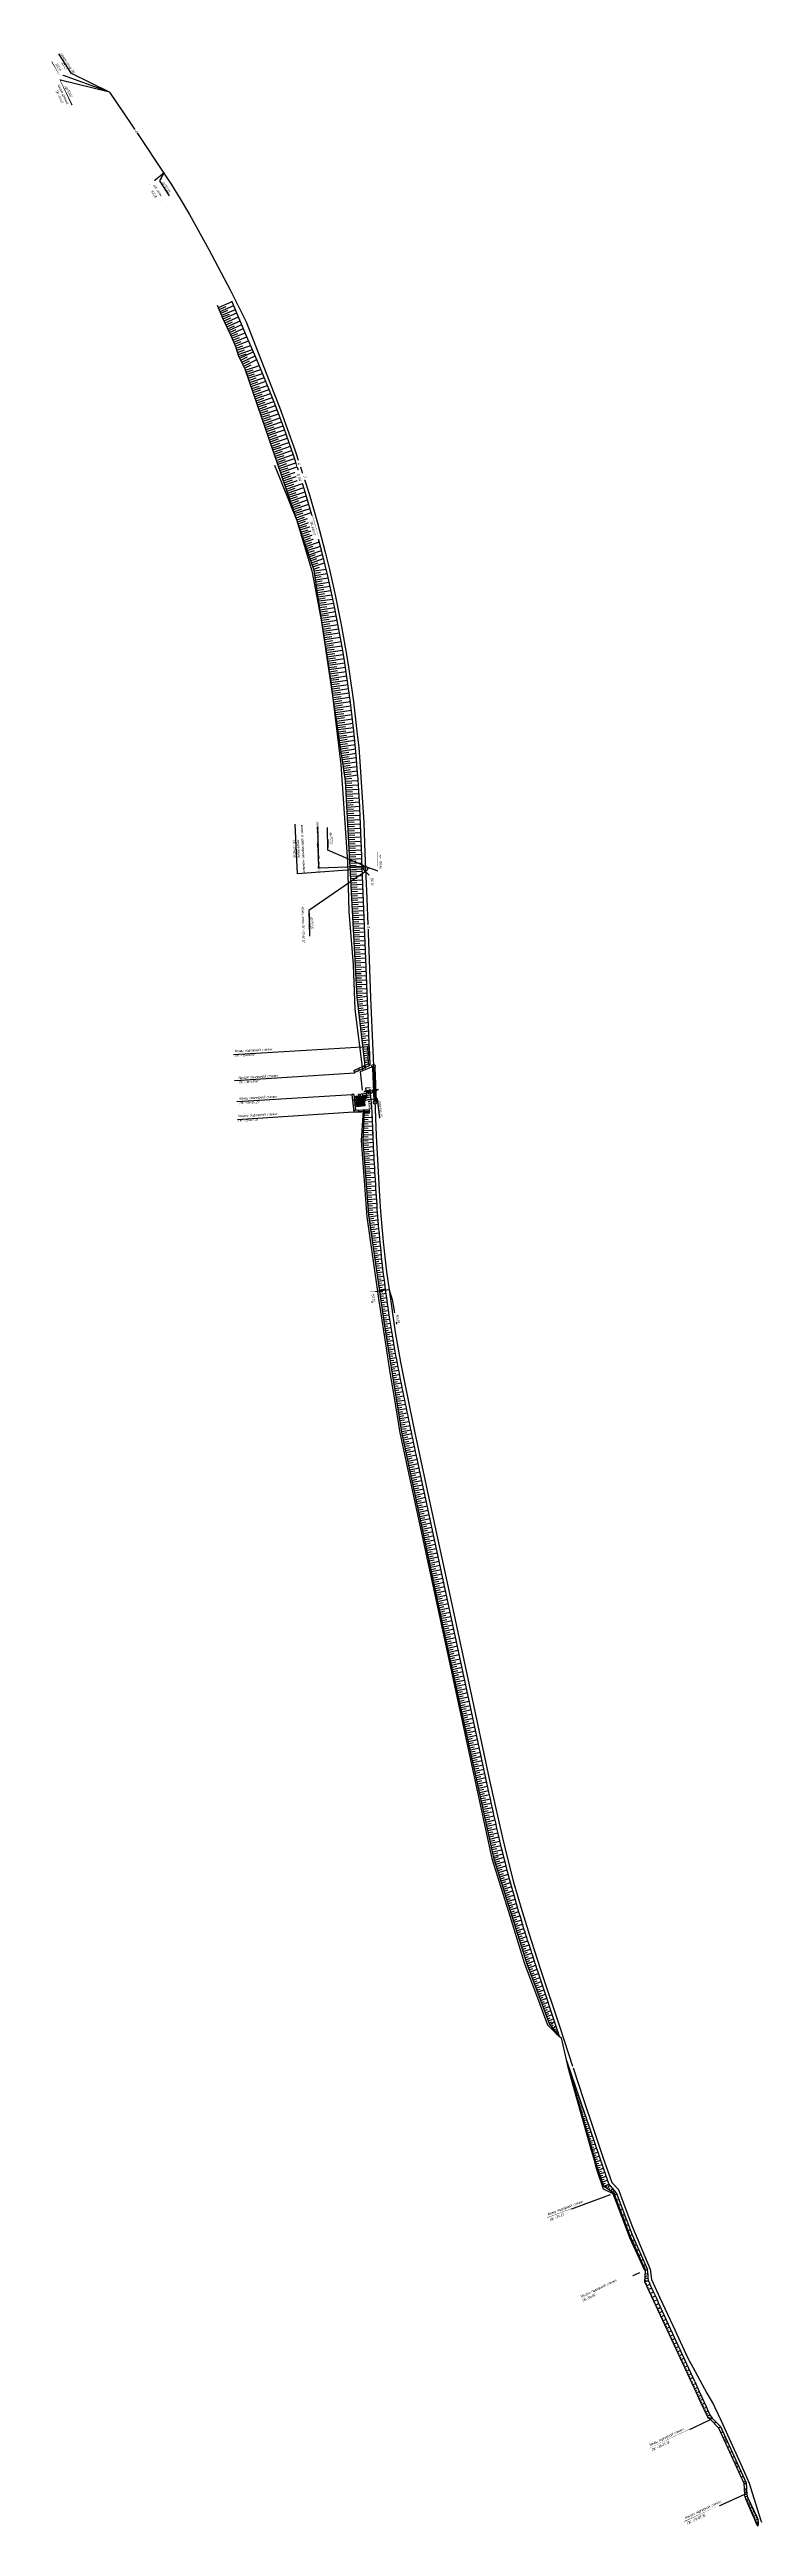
# Model space of a CAD drawing. Extents: x -2947 to 9736, y 6504 to 14001.
# Drawn here: x 8874 to 9202, y 12861 to 14001 of the extents above; entities that cross this region are included whole.
import ezdxf

# ---------------------------------------------------------------- set-up
doc = ezdxf.new("R2010")
doc.units = 0
doc.linetypes.add('осеваяX2', pattern=[101.6, 63.5, -12.7, 12.7, -12.7])
for name, color, linetype, lineweight in [('-ГЕНПЛАН', 6, 'Continuous', 30), ('-ЛОТОК Киселева', 4, 'Continuous', 40), ('Изменение от Оли 02.02.17', 1, 'Continuous', 40), ('Откосы и лоток 30.08.16', 1, 'Continuous', 40)]:
    doc.layers.add(name, color=color, linetype=linetype, lineweight=lineweight)
doc.layers.add('-ЗДАНИЕ', color=12, linetype='Continuous', lineweight=50, true_color=0xbd0000)
doc.styles.get("Standard").update_dxf_attribs({"font": 'arial.ttf'})
doc.styles.add('НАШ', font='isocpeur.ttf', dxfattribs={"oblique": 15})
doc.styles.add('ОСИ_путей_М500_для_планов_исравл$0$Standard', font='arial.ttf')
doc.linetypes.add('Водоотвод право', pattern='A,15,[130,ltypeshp.shx,S=0.75,R=0,X=0,Y=0],-1e-05,[130,ltypeshp.shx,S=2.527969,R=81.469167,X=-2.5,Y=0.375],-1e-05,[130,ltypeshp.shx,S=2.527969,R=-81.469167,X=-2.5,Y=-0.375],-1e-05,[130,ltypeshp.shx,S=0.75,R=0,X=-5,Y=0],-1e-05,[130,ltypeshp.shx,S=1.875,R=90,X=-3.125,Y=0.1875],-1e-05,[130,ltypeshp.shx,S=1.25,R=90,X=-3.75,Y=0.375],-1e-05,[130,ltypeshp.shx,S=0.625,R=90,X=-4.375,Y=0.5625],-1e-05,[130,ltypeshp.shx,S=1.875,R=90,X=-3.125,Y=-0.1875],-1e-05,[130,ltypeshp.shx,S=1.25,R=90,X=-3.75,Y=-0.375],-1e-05,[130,ltypeshp.shx,S=0.625,R=90,X=-4.375,Y=-0.5625],-1e-05,[130,ltypeshp.shx,S=2.5,R=90,X=-2.5,Y=0],-1e-05', length=15.00011)
doc.linetypes.add('Забор Металлический-2$0$ЗАБОР_МЕТ_Б1М', pattern='A,1.25,[133,ltypeshp.shx,S=0.25,R=0,X=-0.25,Y=0],-0.001,[133,ltypeshp.shx,S=0.145,R=0,X=-0.145,Y=0],-0.001,[130,ltypeshp.shx,S=0.125,R=0,X=0,Y=0.4],1.25', length=2.502)
doc.linetypes.add('ЛОТОК', pattern='A,10,[130,ltypeshp.shx,S=2,R=80,X=0,Y=0.34],0.001,[130,ltypeshp.shx,S=2,R=-80,X=0,Y=-0.34],0.01', length=10.011)

# ---------------------------------------------------------------- blocks, each defined once
blk = doc.blocks.new('свет. со шлагбаумом')
at = {"layer": '-ГЕНПЛАН', "color": 1}
for points in [[(-0.4, 3.3), (-1.2, 1.2), (1, 0.5), (1.2, 1.2), (0.5, 1.4)], [(-0.2, 0.1), (0.2, -0.1)], [(1, 2.8), (0, 0)], [(0.7, 2.6), (1.1, 2.5)]]:
    blk.add_lwpolyline(points, dxfattribs=at)
for centre in [(0.5, 2.7), (1.3, 2.4)]:
    blk.add_circle(centre, 0.22, dxfattribs=at)
blk = doc.blocks.new('_Open90')
at = {"color": 0, "linetype": 'ByBlock', "lineweight": -2}
for p, q in [((0, 0), (-1, 0)), ((-0.5, 0.5), (0, 0)), ((0, 0), (-0.5, -0.5))]:
    blk.add_line(p, q, dxfattribs=at)

msp = doc.modelspace()

# ---------------------------------------------------------------- hatches: boundary and pattern name
at = {"layer": '-ЗДАНИЕ', "lineweight": 30, "transparency": 33554559}
h = msp.add_hatch(color=5, dxfattribs=at)
h.dxf.hatch_style = 1
h.set_gradient(color1=(223, 129, 137), color2=(255, 240, 240), tint=1, name='HEMISPHERICAL')
h.paths.add_polyline_path([(9015.4, 13514.4), (9014.9, 13519), (9018.9, 13519.4), (9019.4, 13514.8)])
at = {"layer": '-ЗДАНИЕ', "lineweight": 30, "ltscale": 25, "transparency": 33554687}
h = msp.add_hatch(color=5, dxfattribs=at)
h.dxf.hatch_style = 1
h.paths.add_polyline_path([(9017.2, 13518.7), (9017.2, 13519.2), (9014.9, 13519), (9015.4, 13514.4), (9019.4, 13514.8), (9018.9, 13519.4), (9018.2, 13519.3), (9018.2, 13518.8), (9018.5, 13518.8), (9018.9, 13515.3), (9015.9, 13514.9), (9015.5, 13518.5)])
at = {"lineweight": 30}
h = msp.add_hatch(color=5, dxfattribs=at)
h.dxf.hatch_style = 1
h.paths.add_polyline_path([(9021.2, 13513), (9018.7, 13512.9), (9018.8, 13512.3), (9019.1, 13512.3), (9019.1, 13511.9), (9021.3, 13512)])
h.paths.add_polyline_path([(9019.1, 13512.3), (9018.8, 13512.3), (9018.8, 13511.9), (9019.1, 13511.9)])
h.paths.add_polyline_path([(9014.5, 13517.4), (9013.5, 13517.3), (9013.8, 13514.8), (9014.8, 13514.9)])
h.paths.add_polyline_path([(9016.8, 13531.1), (9016.3, 13532), (9014.1, 13530.9), (9014.5, 13530)])
h.paths.add_polyline_path([(9021.5, 13538.2), (9020.6, 13538.1), (9020.7, 13535.6), (9021.6, 13535.7)])
h = msp.add_hatch(color=5, dxfattribs=at)
h.dxf.hatch_style = 1
h.paths.add_polyline_path([(9148.3, 12981.4), (9147.3, 12981), (9148.4, 12978.7), (9149.3, 12979.1)])
h.paths.add_polyline_path([(9143.2, 12992.8), (9142.3, 12992.4), (9143.3, 12990.2), (9144.2, 12990.6)])
h.paths.add_polyline_path([(9138.6, 13004.4), (9137.7, 13004.1), (9138.6, 13001.7), (9139.5, 13002.1)])
h.paths.add_polyline_path([(9134.8, 13014.6), (9133.8, 13014.3), (9134.2, 13013.4), (9135.1, 13013.8)])
h = msp.add_hatch(color=5, dxfattribs=at)
h.dxf.hatch_style = 1
h.paths.add_polyline_path([(9194.8, 12878), (9193.7, 12878), (9193.9, 12875.5), (9195, 12875.5)])
h.paths.add_polyline_path([(9190.2, 12890.8), (9189.2, 12890.4), (9190.2, 12888.1), (9191.2, 12888.6)])
h.paths.add_polyline_path([(9185, 12902.2), (9184, 12901.7), (9185, 12899.5), (9186, 12899.9)])

# ---------------------------------------------------------------- linework, layer by layer
at = {"layer": '-ГЕНПЛАН', "color": 5, "lineweight": 30, "transparency": 33554687}
for p, q in [((9016.3, 13532), (9016.8, 13531.1)), ((9018.6, 13533), (9019, 13532.1)), ((9020.4, 13542), (9020.7, 13534)), ((9020.5, 13540.6), (9021.5, 13540.7)), ((9020.6, 13538.1), (9021.6, 13538.2)), ((9020.7, 13535.6), (9021.6, 13535.7)), ((9020.7, 13534), (9021.3, 13533.2)), ((9014.1, 13530.9), (9014.5, 13530))]:
    msp.add_line(p, q, dxfattribs=at)
at = {"layer": '-ГЕНПЛАН', "color": 5, "lineweight": 30}
for p, q in [((9014.2, 13519.9, 21.9), (9013.2, 13519.8, 21.9)), ((9014.5, 13517.4, 21.9), (9013.5, 13517.3, 21.9)), ((9014.8, 13514.9, 21.9), (9013.8, 13514.8, 21.9)), ((9015, 13512.7, 21.9), (9014, 13512.3, 21.9)), ((9016.2, 13512.8, 21.9), (9016.3, 13511.8, 21.9)), ((9018.7, 13512.9, 21.9), (9018.8, 13511.9, 21.9)), ((9021.2, 13513, 21.9), (9021.3, 13512, 21.9))]:
    msp.add_line(p, q, dxfattribs=at)
at = {"layer": '-ГЕНПЛАН', "color": 5, "lineweight": 30, "transparency": 33554687}
for points in [[(9014.1, 13530.9), (9020.7, 13534)], [(9014.5, 13530), (9021.7, 13533.4), (9021.4, 13542)], [(9020.4, 13542), (9021.4, 13542)]]:
    msp.add_lwpolyline(points, dxfattribs=at)
at = {"layer": '-ГЕНПЛАН', "color": 5, "linetype": 'ЛОТОК', "lineweight": 30, "ltscale": 0.7, "transparency": 33554687, "flags": 128}
msp.add_lwpolyline([(9018.2, 13521.9), (9017.3, 13530.4), (9023.2, 13532.9)], dxfattribs=at)
at = {"layer": '-ГЕНПЛАН', "color": 5, "lineweight": 30, "elevation": 21.9}
for points in [[(9013.2, 13519.8), (9014.1, 13511.7)], [(9014.2, 13519.9), (9015, 13512.7)], [(9020.3, 13520.6), (9021.1, 13520.3)], [(9020.4, 13519.6), (9021.9, 13519.7)], [(9021.8, 13521.1), (9021.7, 13521.7)], [(9021.9, 13520.3), (9025.3, 13522.1)], [(9023, 13501.1), (9022.5, 13514.3), (9021.9, 13520.3)], [(9022.8, 13520.8), (9022.7, 13521.8)], [(9023.7, 13521.5), (9023.7, 13521.9)], [(9024.7, 13521.8), (9024.7, 13522.1)], [(9014.1, 13511.7), (9021.3, 13512)], [(9015, 13512.7), (9021.2, 13513)], [(9020.5, 13518.6), (9021.3, 13518.7)], [(9020.6, 13517.6), (9022.1, 13517.8)], [(9020.7, 13516.6), (9021.5, 13516.7)], [(9020.9, 13515.6), (9022.3, 13515.8)], [(9021, 13514.6), (9021.7, 13514.7)], [(9021.1, 13513.6), (9022.6, 13513.8)]]:
    msp.add_lwpolyline(points, dxfattribs=at)
at = {"layer": '-ГЕНПЛАН', "color": 5, "lineweight": 30}
for points in [[(9025.5, 13522.1), (9020.2, 13521.6)], [(9020.2, 13521.6), (9021.9, 13520.3)]]:
    msp.add_lwpolyline(points, dxfattribs=at)
at = {"layer": '-ГЕНПЛАН', "color": 5, "lineweight": 30, "ltscale": 100}
for points in [[(9019.2, 13517.2), (9024.9, 13518.1)], [(9024.9, 13518.1), (9025.9, 13509)]]:
    msp.add_lwpolyline(points, dxfattribs=at)
at = {"layer": '-ЗДАНИЕ', "color": 5, "lineweight": 30, "ltscale": 25, "transparency": 33554687}
msp.add_lwpolyline([(9016.4, 13519.2), (9016.3, 13520.1), (9019.8, 13520.5), (9020.1, 13518.4)], dxfattribs=at)
for points, elevation in [([(9018.1, 13519.8), (9018.3, 13518.3)], 21.9), ([(9017.1, 13519.7), (9017.3, 13518.2)], 21.9), ([(9019.9, 13519.5), (9018.9, 13519.4)], -132.2), ([(9019.9, 13519.3), (9019, 13519.2)], -286.2), ([(9020, 13519.1), (9019, 13519)], -286.2), ([(9020, 13518.9), (9019, 13518.8)], -286.2), ([(9020, 13518.7), (9019, 13518.6)], -255.4), ([(9020, 13518.5), (9019, 13518.4)], -255.4), ([(9020, 13518.3), (9019.1, 13518.2)], -224.6), ([(9019.1, 13518), (9019.8, 13518)], -70.5), ([(9019.1, 13517.8), (9019.5, 13517.8)], -39.7), ([(9020.1, 13518.4), (9019.6, 13517.9), (9019.7, 13517.8), (9019.4, 13517.9), (9019.5, 13517.8), (9019.2, 13517.4)], 26.3), ([(9019.4, 13519.5), (9019.6, 13517.9)], 25.7), ([(9019.5, 13518), (9019.6, 13517.9), (9019.7, 13518)], 24.1)]:
    msp.add_lwpolyline(points, dxfattribs=dict(at, elevation=elevation))
at = {"layer": '-ЗДАНИЕ', "color": 5, "lineweight": 30, "ltscale": 25, "transparency": 33554687, "elevation": 21.9}
msp.add_lwpolyline([(9017.2, 13518.7), (9017.2, 13519.2), (9014.9, 13519), (9015.4, 13514.4), (9019.4, 13514.8), (9018.9, 13519.4), (9018.2, 13519.3), (9018.2, 13518.8), (9018.5, 13518.8), (9018.9, 13515.3), (9015.9, 13514.9), (9015.5, 13518.5)], close=True, dxfattribs=at)
at = {"layer": '-ЛОТОК Киселева', "color": 5, "lineweight": 30}
for p, q in [((9025, 13491), (9025.2, 13486.5)), ((9165.3, 12943.9), (9167.2, 12939.9))]:
    msp.add_line(p, q, dxfattribs=at)
at = {"layer": '-ЛОТОК Киселева', "color": 5, "linetype": 'Водоотвод право', "lineweight": 30, "ltscale": 0.4, "elevation": 156.4}
msp.add_lwpolyline([(8926.7, 13943.9), (8930.1, 13938.8), (8934.2, 13932.1), (8938.5, 13924.9), (8947.4, 13908.7), (8957.3, 13890.2), (8964.6, 13875.5)], dxfattribs=at)
at = {"layer": '-ЛОТОК Киселева', "color": 5, "linetype": 'Водоотвод право', "lineweight": 30, "ltscale": 0.4}
for points in [[(8964.6, 13875.5), (8977.4, 13842.8), (8979.9, 13836.2), (8987, 13816.5), (8993.6, 13796.3), (8997.4, 13783), (9000.9, 13769.5), (9002.9, 13761.5), (9005.7, 13749), (9008.5, 13735.3), (9010.9, 13721.5), (9012, 13714.6), (9014, 13700.8), (9015.6, 13686.9), (9016.4, 13679.6), (9016.9, 13672.9), (9017.9, 13659), (9018.7, 13645), (9019.3, 13631), (9019.6, 13623.8)], [(9019.6, 13623.8), (9020.1, 13610), (9021.2, 13582), (9021.9, 13564.3)], [(9021.9, 13564.3), (9022.6, 13547.1), (9023.2, 13533.1), (9024.5, 13501), (9025.2, 13487), (9026, 13473.1), (9026.5, 13466.1), (9027.7, 13452.1), (9029.2, 13438.2), (9030.4, 13429.9)], [(9030.4, 13429.9), (9033.2, 13410.5), (9035.6, 13396.7), (9037, 13389.8), (9039.7, 13376.1), (9042.2, 13364.2)], [(9042.2, 13364.2), (9044.1, 13355.6), (9047, 13341.9), (9051.5, 13321.4), (9055.9, 13300.8), (9060.3, 13280.3), (9067.7, 13246.1), (9076.5, 13205), (9079.5, 13191.3), (9081, 13184.5), (9082.6, 13177.7), (9084.7, 13168.8)], [(9084.7, 13168.8), (9087.7, 13157.3), (9091.6, 13143.9), (9095.7, 13130.5), (9100.1, 13117.2), (9108.9, 13090.6), (9114.8, 13072.7)], [(9115.1, 13071.9), (9119.9, 13057.4), (9124.3, 13044.1), (9128.8, 13030.8), (9132.9, 13019.2), (9135.9, 13015.9)], [(9135.9, 13015.9), (9137.4, 13011.7), (9142.3, 12998.6), (9150.5, 12979.3), (9151.1, 12974.5)], [(9151.1, 12974.5), (9155, 12966), (9160.9, 12953.3), (9167.9, 12938.3)], [(9167.9, 12938.3), (9170.1, 12934.2), (9176.6, 12922.2), (9179.6, 12917), (9180.3, 12915.6), (9183.2, 12909.4), (9192.9, 12888.2), (9196.1, 12880.8), (9201.3, 12864), (9201.7, 12862.9)]]:
    msp.add_lwpolyline(points, dxfattribs=at)
at = {"layer": '-ЛОТОК Киселева', "color": 5, "linetype": 'Continuous', "lineweight": 30, "elevation": 0}
msp.add_lwpolyline([(9019.6, 13622.5), (9021.6, 13620.5), (9021.7, 13615.3)], dxfattribs=at)
at = {"layer": '-ЛОТОК Киселева', "color": 5, "linetype": 'Continuous', "lineweight": 30}
msp.add_lwpolyline([(9030.4, 13429.9), (9031.8, 13425.6), (9033.8, 13414.1)], dxfattribs=at)
at = {"layer": '-ЛОТОК Киселева', "color": 5, "lineweight": 30}
for centre, radius in [((8926.7, 13943.9, 156.4), 0.1), ((9019.6, 13623.8), 1)]:
    msp.add_circle(centre, radius, dxfattribs=at)
at = {"layer": '-ЛОТОК Киселева', "color": 5, "linetype": 'Continuous', "lineweight": 30}
msp.add_circle((9030.4, 13429.9), 0.1, dxfattribs=at)
at = {"color": 5, "lineweight": 30}
for p, q in [((9179.1, 12910.7), (9178.3, 12910)), ((9178.3, 12910), (9181.9, 12906.3)), ((9179.1, 12910.7), (9182.8, 12906.9)), ((9180.8, 12908.9), (9180, 12908.2)), ((9181.9, 12906.3), (9182.9, 12906.7)), ((9181.9, 12906.3), (9193.6, 12880.8)), ((9182.8, 12906.9), (9194.6, 12881)), ((9182.9, 12904), (9183.9, 12904.5)), ((9184, 12901.7), (9185, 12902.2)), ((9185, 12899.5), (9186, 12899.9)), ((9186, 12897.2), (9187, 12897.7)), ((9187.1, 12894.9), (9188.1, 12895.4)), ((9188.1, 12892.7), (9189.1, 12893.1)), ((9189.2, 12890.4), (9190.2, 12890.8)), ((9190.2, 12888.1), (9191.2, 12888.6)), ((9190.2, 12888.1), (9191.2, 12888.6)), ((9191.2, 12885.8), (9192.2, 12886.3)), ((9192.3, 12883.6), (9193.3, 12884)), ((9193.3, 12881.3), (9194.3, 12881.7)), ((9193.6, 12880.8), (9193.9, 12875.5)), ((9194.7, 12880.5), (9193.6, 12880.5)), ((9194.8, 12878), (9193.7, 12878)), ((9195, 12875.5), (9193.9, 12875.5)), ((9194.6, 12881), (9195, 12875.5))]:
    msp.add_line(p, q, dxfattribs=at)
at = {"layer": 'Откосы и лоток 30.08.16', "color": 5, "lineweight": 30}
for p, q in [((8951.9, 13882.1), (8958.2, 13884.8)), ((8952.2, 13881.2), (8955.4, 13882.6)), ((8952.6, 13880.3), (8959, 13883)), ((8953, 13879.5), (8956.2, 13880.8)), ((8953.4, 13878.6), (8959.7, 13881.2)), ((8953.7, 13877.7), (8956.9, 13879)), ((8954.1, 13876.8), (8960.4, 13879.6)), ((8954.5, 13875.9), (8957.6, 13877.3)), ((8954.9, 13875), (8961.1, 13877.8)), ((8955.4, 13874.1), (8958.4, 13875.5)), ((8955.8, 13873.2), (8961.8, 13876)), ((8956.2, 13872.3), (8959.2, 13873.7)), ((8956.6, 13871.5), (8962.6, 13874.2)), ((8957, 13870.6), (8960, 13871.9)), ((8957.4, 13869.7), (8963.3, 13872.4)), ((8957.7, 13868.8), (8960.8, 13870.1)), ((8958.1, 13867.9), (8964.2, 13870.4)), ((8958.5, 13867), (8961.5, 13868.3)), ((8958.9, 13866.1), (8964.9, 13868.6)), ((8959.2, 13865.2), (8962.3, 13866.4)), ((8959.6, 13864.3), (8965.7, 13866.7)), ((8960, 13863.3), (8963.1, 13864.4)), ((8960.3, 13862.4), (8966.7, 13864.6)), ((8960.6, 13861.4), (8963.9, 13862.6)), ((8960.9, 13860.5), (8967.5, 13862.8)), ((8961.7, 13858.7), (8967.9, 13861.7)), ((8961.3, 13859.5), (8964.6, 13860.7)), ((8962.2, 13857.8), (8965.2, 13859.3)), ((8962.6, 13856.9), (8968.7, 13859.9)), ((8963, 13856), (8966.1, 13857.5)), ((8963.5, 13855.1), (8969.5, 13858.1)), ((8963.9, 13854.2), (8966.9, 13855.7)), ((8964.3, 13853.3), (8970.7, 13855.4)), ((8964.6, 13852.3), (8967.8, 13853.4)), ((8965, 13851.4), (8971.4, 13853.6)), ((8965.3, 13850.4), (8968.5, 13851.6)), ((8965.6, 13849.5), (8972.2, 13851.7)), ((8965.9, 13848.5), (8969.3, 13849.7)), ((8966.2, 13847.6), (8973, 13849.9)), ((8966.6, 13846.7), (8970, 13847.8)), ((8966.9, 13845.7), (8973.7, 13848.1)), ((8967.2, 13844.8), (8970.7, 13845.9)), ((8967.5, 13843.8), (8974.5, 13846.2)), ((8967.9, 13842.9), (8971.4, 13844.1)), ((8968.2, 13841.9), (8975.2, 13844.3)), ((8968.5, 13841), (8972, 13842.2)), ((8968.8, 13840.1), (8975.9, 13842.5)), ((8969.2, 13839.1), (8972.7, 13840.3)), ((8969.5, 13838.2), (8976.7, 13840.6)), ((8969.8, 13837.2), (8973.4, 13838.5)), ((8970.1, 13836.3), (8977.4, 13838.8)), ((8970.4, 13835.3), (8974.1, 13836.6)), ((8970.8, 13834.4), (8978.1, 13836.9)), ((8971.1, 13833.4), (8974.8, 13834.7)), ((8971.4, 13832.5), (8978.8, 13835)), ((8971.7, 13831.6), (8975.5, 13832.8)), ((8972.1, 13830.6), (8979.5, 13833.2)), ((8972.4, 13829.7), (8976.1, 13831)), ((8972.7, 13828.7), (8980.2, 13831.3)), ((8973, 13827.8), (8976.8, 13829.1)), ((8973.3, 13826.8), (8980.9, 13829.4)), ((8974, 13825), (8981.6, 13827.6)), ((8973.7, 13825.9), (8977.5, 13827.2)), ((8974.3, 13824), (8978.1, 13825.3)), ((8974.6, 13823.1), (8982.3, 13825.7)), ((8975, 13822.1), (8978.8, 13823.4)), ((8975.3, 13821.2), (8983, 13823.8)), ((8975.6, 13820.2), (8979.5, 13821.6)), ((8975.9, 13819.3), (8983.6, 13821.9)), ((8976.3, 13818.3), (8980.1, 13819.7)), ((8976.6, 13817.4), (8984.3, 13820)), ((8976.9, 13816.5), (8980.8, 13817.8)), ((8977.2, 13815.5), (8985, 13818.2)), ((8977.9, 13813.6), (8985.6, 13816.3)), ((8977.5, 13814.6), (8981.4, 13815.9)), ((8978.2, 13812.7), (8982.1, 13814)), ((8978.5, 13811.7), (8986.2, 13814.4)), ((8978.8, 13810.8), (8982.7, 13812.1)), ((8979.2, 13809.9), (8986.9, 13812.5)), ((8979.5, 13808.9), (8983.3, 13810.2)), ((8979.8, 13808), (8987.5, 13810.6)), ((8980.1, 13807), (8984, 13808.3)), ((8980.5, 13806.1), (8988.1, 13808.7)), ((8980.8, 13805.1), (8984.6, 13806.4)), ((8981.1, 13804.2), (8988.7, 13806.8)), ((8981.7, 13802.3), (8989.4, 13804.9)), ((8981.4, 13803.2), (8985.2, 13804.6)), ((8982.1, 13801.4), (8985.9, 13802.7)), ((8982.4, 13800.4), (8990, 13803)), ((8982.7, 13799.5), (8986.5, 13800.8)), ((8983, 13798.5), (8990.6, 13801.1)), ((8983.4, 13797.6), (8987.1, 13798.9)), ((8983.7, 13796.6), (8991.1, 13799.2)), ((8984, 13795.7), (8987.7, 13797)), ((8984.3, 13794.8), (8991.7, 13797.3)), ((8984.6, 13793.8), (8988.3, 13795.1)), ((8985, 13792.9), (8992.3, 13795.4)), ((8985.6, 13791), (8992.9, 13793.5)), ((8985.3, 13791.9), (8988.9, 13793.2)), ((8985.9, 13790), (8989.6, 13791.3)), ((8986.3, 13789.1), (8993.4, 13791.5)), ((8986.6, 13788.1), (8990.2, 13789.4)), ((8986.9, 13787.2), (8994, 13789.6)), ((8987.2, 13786.3), (8990.8, 13787.5)), ((8987.6, 13785.3), (8994.6, 13787.7)), ((8987.9, 13784.4), (8991.4, 13785.6)), ((8988.2, 13783.4), (8995.1, 13785.8)), ((8988.5, 13782.5), (8991.9, 13783.7)), ((8988.8, 13781.5), (8995.6, 13783.9)), ((8989.5, 13779.7), (8996.2, 13781.9)), ((8989.2, 13780.6), (8992.5, 13781.8)), ((8989.8, 13778.7), (8993.1, 13779.8)), ((8990.1, 13777.8), (8996.7, 13780)), ((8990.5, 13776.8), (8993.7, 13777.9)), ((8990.8, 13775.9), (8997.2, 13778.1)), ((8991.1, 13774.9), (8994.3, 13776)), ((8991.4, 13774), (8997.7, 13776.2)), ((8991.7, 13773), (8994.9, 13774.1)), ((8992.1, 13772.1), (8998.3, 13774.2)), ((8992.4, 13771.2), (8995.4, 13772.2)), ((8992.7, 13770.2), (8998.8, 13772.3)), ((8993, 13769.3), (8996, 13770.3)), ((8993.4, 13768.3), (8999.3, 13770.3)), ((8993.7, 13767.4), (8996.6, 13768.4)), ((8994, 13766.4), (8999.7, 13768.4)), ((8994.3, 13765.5), (8997.2, 13766.5)), ((8994.7, 13764.6), (9000.2, 13766.5)), ((8995, 13763.6), (8997.7, 13764.5)), ((8995.3, 13762.7), (9000.7, 13764.5)), ((8995.6, 13761.7), (8998.3, 13762.6)), ((8995.9, 13760.8), (9001.4, 13761.6)), ((8996.1, 13759.8), (8998.8, 13760.2)), ((8996.2, 13758.8), (9001.9, 13759.6)), ((8996.3, 13757.8), (8999.2, 13758.2)), ((8996.5, 13756.8), (9002.3, 13757.7)), ((8996.6, 13755.8), (8999.6, 13756.3)), ((8996.8, 13754.8), (9002.8, 13755.7)), ((8996.9, 13753.9), (9000, 13754.3)), ((8997.1, 13752.9), (9003.2, 13753.8)), ((8997.2, 13751.9), (9000.3, 13752.4)), ((8997.4, 13750.9), (9003.6, 13751.8)), ((8997.5, 13749.9), (9000.7, 13750.4)), ((8997.7, 13748.9), (9004.1, 13749.9)), ((8997.8, 13747.9), (9001, 13748.4)), ((8998, 13747), (9004.5, 13747.9)), ((8998.1, 13746), (9001.4, 13746.5)), ((8998.3, 13745), (9004.9, 13746)), ((8998.4, 13744), (9001.8, 13744.5)), ((8998.6, 13743), (9005.3, 13744)), ((8998.7, 13742), (9002.1, 13742.5)), ((8998.9, 13741), (9005.7, 13742.1)), ((8999, 13740.1), (9002.5, 13740.6)), ((8999.2, 13739.1), (9006.1, 13740.1)), ((8999.3, 13738.1), (9002.8, 13738.6)), ((8999.5, 13737.1), (9006.5, 13738.1)), ((8999.6, 13736.1), (9003.1, 13736.6)), ((8999.8, 13735.1), (9006.9, 13736.2)), ((8999.9, 13734.1), (9003.5, 13734.7)), ((9000, 13733.1), (9007.2, 13734.2)), ((9000.2, 13732.2), (9003.8, 13732.7)), ((9000.3, 13731.2), (9007.6, 13732.3)), ((9000.5, 13730.2), (9004.1, 13730.7)), ((9000.6, 13729.2), (9008, 13730.3)), ((9000.8, 13728.2), (9004.5, 13728.8)), ((9000.9, 13727.2), (9008.3, 13728.3)), ((9001.1, 13726.2), (9004.8, 13726.8)), ((9001.2, 13725.3), (9008.7, 13726.4)), ((9001.4, 13724.3), (9005.1, 13724.8)), ((9001.5, 13723.3), (9009, 13724.4)), ((9001.7, 13722.3), (9005.4, 13722.9)), ((9001.8, 13721.3), (9009.3, 13722.4)), ((9002, 13720.3), (9005.7, 13720.9)), ((9002.1, 13719.3), (9009.7, 13720.5)), ((9002.3, 13718.4), (9006, 13718.9)), ((9002.4, 13717.4), (9010, 13718.5)), ((9002.6, 13716.4), (9006.3, 13716.9)), ((9002.7, 13715.4), (9010.3, 13716.5)), ((9002.9, 13714.4), (9006.7, 13715)), ((9003, 13713.4), (9010.6, 13714.6)), ((9003.2, 13712.4), (9007, 13713)), ((9003.3, 13711.4), (9010.9, 13712.6)), ((9003.5, 13710.5), (9007.2, 13711)), ((9003.6, 13709.5), (9011.2, 13710.6)), ((9003.8, 13708.5), (9007.5, 13709.1)), ((9003.9, 13707.5), (9011.5, 13708.6)), ((9004, 13706.5), (9007.8, 13707.1)), ((9004.2, 13705.5), (9011.8, 13706.7)), ((9004.3, 13704.5), (9008.1, 13705.1)), ((9004.5, 13703.6), (9012, 13704.7)), ((9004.6, 13702.6), (9008.4, 13703.1)), ((9004.8, 13701.6), (9012.3, 13702.7)), ((9004.9, 13700.6), (9008.7, 13701.2)), ((9005.1, 13699.6), (9012.6, 13700.7)), ((9005.2, 13698.6), (9009, 13699.2)), ((9005.4, 13697.6), (9012.8, 13698.8)), ((9005.5, 13696.7), (9009.2, 13697.2)), ((9005.7, 13695.7), (9013.1, 13696.8)), ((9005.8, 13694.7), (9009.5, 13695.2)), ((9006, 13693.7), (9013.3, 13694.8)), ((9006.1, 13692.7), (9009.8, 13693.3)), ((9006.3, 13691.7), (9013.5, 13692.8)), ((9006.4, 13690.7), (9010, 13691.3)), ((9006.6, 13689.7), (9013.8, 13690.8)), ((9006.7, 13688.8), (9010.3, 13689.3)), ((9006.9, 13687.8), (9014, 13688.8)), ((9007, 13686.8), (9010.5, 13687.3)), ((9007.2, 13685.8), (9014.2, 13686.9)), ((9007.3, 13684.8), (9010.8, 13685.3)), ((9007.5, 13683.8), (9014.4, 13684.9)), ((9007.6, 13682.8), (9011.1, 13683.4)), ((9007.7, 13681.9), (9014.6, 13682.9)), ((9007.9, 13680.9), (9011.3, 13681.4)), ((9008, 13679.9), (9014.8, 13680.9)), ((9008.2, 13678.9), (9011.5, 13679.4)), ((9008.3, 13677.9), (9015, 13678.9)), ((9008.5, 13676.9), (9011.8, 13677.4)), ((9008.6, 13675.9), (9015.2, 13676.9)), ((9008.8, 13675), (9012, 13675.4)), ((9008.9, 13674), (9015.3, 13674.9)), ((9009.1, 13673), (9012.3, 13673.5)), ((9009.2, 13672), (9015.5, 13672.9)), ((9009.4, 13671), (9012.5, 13671.5)), ((9009.5, 13670), (9015.7, 13670.9)), ((9009.7, 13669), (9012.7, 13669.5)), ((9009.8, 13668), (9015.8, 13668.9)), ((9010, 13667.1), (9012.9, 13667.5)), ((9010.1, 13666.1), (9016, 13667)), ((9010.3, 13665.1), (9013.2, 13665.5)), ((9010.4, 13664.1), (9016.1, 13664.4)), ((9010.5, 13663.1), (9013.3, 13663.3)), ((9010.5, 13662.1), (9016.3, 13662.4)), ((9010.6, 13661.1), (9013.5, 13661.3)), ((9010.6, 13660.1), (9016.4, 13660.4)), ((9010.7, 13659.1), (9013.6, 13659.3)), ((9010.7, 13658.1), (9016.5, 13658.4)), ((9010.8, 13657.1), (9013.7, 13657.3)), ((9010.8, 13656.1), (9016.6, 13656.4)), ((9010.9, 13655.1), (9013.8, 13655.3)), ((9010.9, 13654.1), (9016.8, 13654.5)), ((9011, 13653.1), (9013.9, 13653.3)), ((9011, 13652.1), (9016.9, 13652.5)), ((9011.1, 13651.2), (9014, 13651.3)), ((9011.1, 13650.2), (9017, 13650.5)), ((9011.2, 13649.2), (9014.1, 13649.3)), ((9011.3, 13648.2), (9017.1, 13648.5)), ((9011.3, 13647.2), (9014.2, 13647.3)), ((9011.4, 13646.2), (9017.2, 13646.5)), ((9011.4, 13645.2), (9014.3, 13645.3)), ((9011.5, 13644.2), (9017.2, 13644.5)), ((9011.5, 13643.2), (9014.4, 13643.3)), ((9011.6, 13642.2), (9017.3, 13642.5)), ((9011.6, 13641.2), (9014.5, 13641.3)), ((9011.7, 13640.2), (9017.4, 13640.5)), ((9011.7, 13639.2), (9014.6, 13639.4)), ((9011.8, 13638.2), (9017.5, 13638.5)), ((9011.8, 13637.2), (9014.7, 13637.4)), ((9011.9, 13636.2), (9017.6, 13636.5)), ((9011.9, 13635.2), (9014.8, 13635.4)), ((9012, 13634.2), (9017.7, 13634.5)), ((9012, 13633.2), (9014.9, 13633.4)), ((9012.1, 13632.2), (9017.8, 13632.5)), ((9012.2, 13631.2), (9015, 13631.4)), ((9012.2, 13630.2), (9017.8, 13630.5)), ((9012.3, 13629.2), (9015.1, 13629.4)), ((9012.3, 13628.2), (9017.9, 13628.5)), ((9012.4, 13627.2), (9015.2, 13627.4)), ((9012.4, 13626.3), (9018, 13626.5)), ((9012.5, 13625.3), (9015.3, 13625.4)), ((9012.5, 13624.3), (9018.1, 13624.6)), ((9012.6, 13623.3), (9015.4, 13623.4)), ((9012.6, 13622.3), (9018.2, 13622.6)), ((9012.7, 13621.3), (9015.4, 13621.4)), ((9012.7, 13620.3), (9018.2, 13620.6)), ((9012.8, 13619.3), (9015.5, 13619.4)), ((9012.8, 13618.3), (9018.3, 13618.6)), ((9012.9, 13617.3), (9015.6, 13617.4)), ((9013, 13616.3), (9018.4, 13616.6)), ((9013, 13615.3), (9015.7, 13615.4)), ((9013.1, 13614.3), (9018.5, 13614.6)), ((9013.1, 13613.3), (9015.8, 13613.4)), ((9013.2, 13612.3), (9018.6, 13612.6)), ((9013.2, 13611.3), (9015.9, 13611.5)), ((9013.3, 13610.3), (9018.6, 13610.6)), ((9013.3, 13609.3), (9016, 13609.5)), ((9013.4, 13608.3), (9018.7, 13608.6)), ((9013.4, 13607.3), (9016.1, 13607.5)), ((9013.5, 13606.3), (9018.8, 13606.6)), ((9013.5, 13605.3), (9016.2, 13605.5)), ((9013.6, 13604.3), (9018.9, 13604.6)), ((9013.6, 13603.3), (9016.3, 13603.5)), ((9013.7, 13602.3), (9019, 13602.6)), ((9013.7, 13601.4), (9016.4, 13601.5)), ((9013.8, 13600.4), (9019, 13600.6)), ((9013.9, 13599.4), (9016.5, 13599.5)), ((9013.9, 13598.4), (9019.1, 13598.6)), ((9014, 13597.4), (9016.6, 13597.5)), ((9014, 13596.4), (9019.2, 13596.6)), ((9014.1, 13595.4), (9016.7, 13595.5)), ((9014.1, 13594.4), (9019.3, 13594.7)), ((9014.2, 13593.4), (9016.7, 13593.5)), ((9014.2, 13592.4), (9019.4, 13592.7)), ((9014.3, 13591.4), (9016.8, 13591.5)), ((9014.3, 13590.4), (9019.4, 13590.7)), ((9014.4, 13589.4), (9016.9, 13589.5)), ((9014.4, 13588.4), (9019.5, 13588.7)), ((9014.5, 13587.4), (9017, 13587.5)), ((9014.5, 13586.4), (9019.6, 13586.7)), ((9014.6, 13585.4), (9017.1, 13585.5)), ((9014.7, 13584.4), (9019.7, 13584.7)), ((9014.7, 13583.4), (9017.2, 13583.6)), ((9014.8, 13582.4), (9019.8, 13582.7)), ((9014.8, 13581.4), (9017.3, 13581.6)), ((9014.9, 13580.4), (9019.8, 13580.7)), ((9014.9, 13579.4), (9017.4, 13579.6)), ((9015, 13578.4), (9019.9, 13578.7)), ((9015, 13577.4), (9017.5, 13577.6)), ((9015.1, 13576.4), (9020, 13576.7)), ((9015.1, 13575.5), (9017.6, 13575.6)), ((9015.2, 13574.5), (9020.1, 13574.7)), ((9015.2, 13573.5), (9017.7, 13573.6)), ((9015.3, 13572.5), (9020.2, 13572.7)), ((9015.3, 13571.5), (9017.8, 13571.6)), ((9015.4, 13570.5), (9020.2, 13570.7)), ((9015.4, 13569.5), (9017.9, 13569.6)), ((9015.5, 13568.5), (9020.3, 13568.7)), ((9015.6, 13567.5), (9018, 13567.6)), ((9015.6, 13566.5), (9020.4, 13566.7)), ((9015.7, 13565.5), (9018, 13565.6)), ((9015.7, 13564.5), (9020.5, 13565.1)), ((9015.8, 13563.5), (9018.2, 13563.8)), ((9016, 13562.5), (9020.5, 13563.1)), ((9016.1, 13561.5), (9018.3, 13561.8)), ((9016.2, 13560.5), (9020.6, 13561.1)), ((9016.3, 13559.5), (9018.5, 13559.8)), ((9016.4, 13558.6), (9020.7, 13559.1)), ((9016.5, 13557.6), (9018.6, 13557.8)), ((9016.7, 13556.6), (9020.8, 13557.1)), ((9016.8, 13555.6), (9018.8, 13555.8)), ((9016.9, 13554.6), (9020.9, 13555.1)), ((9017, 13553.6), (9019, 13553.8)), ((9017.1, 13552.6), (9020.9, 13553.1)), ((9017.3, 13551.6), (9019.1, 13551.8)), ((9017.4, 13550.6), (9021, 13551.1)), ((9017.5, 13549.6), (9019.3, 13549.9)), ((9017.6, 13548.7), (9021.1, 13549.1)), ((9017.7, 13547.7), (9019.4, 13547.9)), ((9017.8, 13546.7), (9021.2, 13547.1)), ((9018, 13545.7), (9019.6, 13545.9)), ((9018.1, 13544.7), (9021.3, 13545.1)), ((9018.2, 13543.7), (9019.8, 13543.9)), ((9018.3, 13542.7), (9021.3, 13543.1)), ((9018.4, 13541.7), (9019.9, 13541.9)), ((9018.5, 13540.7), (9021.4, 13541.1)), ((9018.7, 13539.7), (9020.1, 13539.9)), ((9018.8, 13538.7), (9020.5, 13539)), ((9018.9, 13537.8), (9020.2, 13537.9)), ((9019, 13536.7), (9020.6, 13536.9)), ((9019.1, 13535.7), (9020.5, 13535.8)), ((9019.3, 13534.7), (9020.3, 13534.8)), ((9019.4, 13533.6), (9020, 13533.7)), ((9019.5, 13532.6), (9019.8, 13532.7)), ((9021.4, 13542), (9020.4, 13542)), ((9022.8, 13532.2), (9023.4, 13516.9)), ((9023.8, 13532.3), (9024.4, 13516.8)), ((9018.9, 13508.5), (9020.8, 13508.4)), ((9019, 13510.5), (9020.9, 13510.4)), ((9019, 13509.5), (9022.7, 13509.3)), ((9019.1, 13511.5), (9021.6, 13511.4)), ((9019.1, 13511.5), (9021.6, 13511.4)), ((9018.5, 13499.5), (9023.1, 13499.3)), ((9018.5, 13498.5), (9020.8, 13498.7)), ((9018.6, 13501.5), (9023, 13501.3)), ((9018.6, 13500.5), (9020.8, 13500.4)), ((9018.6, 13497.5), (9023.2, 13497.9)), ((9018.7, 13504.5), (9020.8, 13504.4)), ((9018.7, 13503.5), (9023, 13503.3)), ((9018.7, 13502.5), (9020.8, 13502.4)), ((9018.8, 13506.5), (9020.8, 13506.4)), ((9018.8, 13505.5), (9022.9, 13505.3)), ((9018.9, 13507.5), (9022.8, 13507.3)), ((9018.6, 13496.5), (9020.9, 13496.7)), ((9018.7, 13495.5), (9023.3, 13495.9)), ((9018.8, 13494.5), (9021.1, 13494.7)), ((9018.9, 13493.5), (9023.4, 13493.9)), ((9018.9, 13492.5), (9021.2, 13492.7)), ((9019, 13491.5), (9023.5, 13491.9)), ((9019.1, 13490.5), (9021.3, 13490.7)), ((9019.2, 13489.6), (9023.6, 13489.9)), ((9019.2, 13488.6), (9021.4, 13488.7)), ((9019.3, 13487.6), (9023.7, 13487.9)), ((9019.4, 13486.6), (9021.6, 13486.7)), ((9019.5, 13485.6), (9023.8, 13485.9)), ((9019.5, 13484.6), (9021.7, 13484.7)), ((9019.6, 13483.6), (9023.9, 13483.9)), ((9019.7, 13482.6), (9021.8, 13482.7)), ((9019.8, 13481.6), (9024, 13481.9)), ((9019.8, 13480.6), (9021.9, 13480.7)), ((9019.9, 13479.6), (9024.1, 13479.9)), ((9020, 13478.6), (9022.1, 13478.7)), ((9020, 13477.6), (9024.2, 13477.9)), ((9020.1, 13476.6), (9022.2, 13476.7)), ((9020.2, 13475.6), (9024.3, 13475.9)), ((9020.3, 13474.6), (9022.3, 13474.8)), ((9020.3, 13473.6), (9024.5, 13473.9)), ((9020.4, 13472.6), (9022.5, 13472.8)), ((9020.5, 13471.6), (9024.6, 13471.9)), ((9020.6, 13470.6), (9022.6, 13470.8)), ((9020.6, 13469.6), (9024.7, 13469.9)), ((9020.7, 13468.6), (9022.8, 13468.8)), ((9020.8, 13467.6), (9024.9, 13467.9)), ((9020.9, 13466.6), (9022.9, 13466.8)), ((9020.9, 13465.6), (9025, 13465.9)), ((9021, 13464.6), (9023.1, 13464.8)), ((9021.1, 13463.6), (9025.2, 13464.2)), ((9021.3, 13462.7), (9023.3, 13462.9)), ((9021.4, 13461.7), (9025.3, 13462.2)), ((9021.6, 13460.7), (9023.5, 13460.9)), ((9021.7, 13459.7), (9025.5, 13460.2)), ((9021.9, 13458.7), (9023.7, 13459)), ((9022, 13457.7), (9025.7, 13458.2)), ((9022.1, 13456.7), (9023.9, 13457)), ((9022.3, 13455.7), (9025.8, 13456.2)), ((9022.4, 13454.7), (9024.2, 13455)), ((9022.6, 13453.7), (9026, 13454.2)), ((9022.7, 13452.8), (9024.4, 13453)), ((9022.8, 13451.8), (9026.2, 13452.2)), ((9023, 13450.8), (9024.6, 13451)), ((9023.1, 13449.8), (9026.4, 13450.3)), ((9023.3, 13448.8), (9024.9, 13449)), ((9023.4, 13447.8), (9026.6, 13448.3)), ((9023.6, 13446.8), (9025.1, 13447)), ((9023.7, 13445.8), (9026.8, 13446.3)), ((9023.8, 13444.8), (9025.4, 13445.1)), ((9024, 13443.9), (9027, 13444.3)), ((9024.1, 13442.9), (9025.6, 13443.1)), ((9024.3, 13441.9), (9027.2, 13442.3)), ((9024.4, 13440.9), (9025.9, 13441.1)), ((9024.6, 13439.9), (9027.5, 13440.3)), ((9024.7, 13438.9), (9026.1, 13439.1)), ((9024.8, 13437.9), (9027.7, 13438.3)), ((9025, 13436.9), (9026.4, 13437.1)), ((9025.1, 13435.9), (9027.9, 13436.3)), ((9025.3, 13434.9), (9026.7, 13435.1)), ((9025.4, 13434), (9028.2, 13434.4)), ((9025.6, 13433), (9026.9, 13433.2)), ((9025.7, 13432), (9028.5, 13432.4)), ((9025.8, 13431), (9027.2, 13431.2)), ((9026, 13430), (9028.7, 13430.4)), ((9026.1, 13429), (9027.5, 13429.2)), ((9026.3, 13428), (9029, 13428.4)), ((9026.4, 13427), (9027.8, 13427.2)), ((9026.5, 13426), (9029.3, 13426.4)), ((9026.7, 13425.1), (9028, 13425.2)), ((9026.8, 13424.1), (9029.5, 13424.5)), ((9027, 13423.1), (9028.3, 13423.3)), ((9027.1, 13422.1), (9029.8, 13422.5)), ((9027.3, 13421.1), (9028.6, 13421.3)), ((9027.4, 13420.1), (9030.1, 13420.5)), ((9027.5, 13419.1), (9028.9, 13419.3)), ((9027.7, 13418.1), (9030.4, 13418.5)), ((9027.8, 13417.1), (9029.2, 13417.3)), ((9028, 13416.2), (9030.7, 13416.5)), ((9028.1, 13415.2), (9029.5, 13415.4)), ((9028.3, 13414.2), (9031, 13414.6)), ((9028.4, 13413.2), (9029.8, 13413.4)), ((9028.6, 13412.2), (9031.3, 13412.6)), ((9028.7, 13411.2), (9030.1, 13411.4)), ((9028.9, 13410.2), (9031.7, 13410.7)), ((9029.1, 13409.2), (9030.5, 13409.5)), ((9029.2, 13408.3), (9032, 13408.7)), ((9029.4, 13407.3), (9030.8, 13407.5)), ((9029.5, 13406.3), (9032.3, 13406.7)), ((9029.7, 13405.3), (9031.1, 13405.5)), ((9029.9, 13404.3), (9032.7, 13404.8)), ((9030, 13403.3), (9031.4, 13403.5)), ((9030.2, 13402.3), (9033, 13402.8)), ((9030.3, 13401.3), (9031.8, 13401.6)), ((9030.5, 13400.4), (9033.4, 13400.8)), ((9030.7, 13399.4), (9032.1, 13399.6)), ((9030.8, 13398.4), (9033.8, 13398.9)), ((9031, 13397.4), (9032.5, 13397.6)), ((9031.1, 13396.4), (9034.1, 13396.9)), ((9031.3, 13395.4), (9032.8, 13395.7)), ((9031.5, 13394.4), (9034.5, 13394.9)), ((9031.6, 13393.5), (9033.1, 13393.7)), ((9031.8, 13392.5), (9034.9, 13393)), ((9031.9, 13391.5), (9033.5, 13391.7)), ((9032.1, 13390.5), (9035.2, 13391)), ((9032.3, 13389.5), (9033.8, 13389.8)), ((9032.4, 13388.5), (9035.6, 13389)), ((9032.6, 13387.5), (9034.2, 13387.8)), ((9032.7, 13386.5), (9036, 13387.1)), ((9032.9, 13385.6), (9034.6, 13385.8)), ((9033.1, 13384.6), (9036.4, 13385.1)), ((9033.2, 13383.6), (9034.9, 13383.9)), ((9033.4, 13382.6), (9036.8, 13383.2)), ((9033.5, 13381.6), (9035.3, 13381.9)), ((9033.7, 13380.6), (9037.2, 13381.2)), ((9033.8, 13379.6), (9035.6, 13379.9)), ((9034, 13378.7), (9037.6, 13379.2)), ((9034.2, 13377.7), (9036, 13378)), ((9034.3, 13376.7), (9038, 13377.3)), ((9034.5, 13375.7), (9036.3, 13376)), ((9034.6, 13374.7), (9038.4, 13375.3)), ((9034.8, 13373.7), (9036.7, 13374)), ((9035, 13372.7), (9038.8, 13373.4)), ((9035.1, 13371.7), (9037.1, 13372.1)), ((9035.3, 13370.8), (9039.2, 13371.4)), ((9035.4, 13369.8), (9037.4, 13370.1)), ((9035.6, 13368.8), (9039.6, 13369.4)), ((9035.8, 13367.8), (9037.8, 13368.1)), ((9035.9, 13366.8), (9040.1, 13367.5)), ((9036.1, 13365.8), (9038.2, 13366.2)), ((9036.2, 13364.8), (9040.5, 13365.5)), ((9036.4, 13363.9), (9038.5, 13364.3)), ((9036.6, 13362.9), (9040.8, 13363.8)), ((9036.8, 13361.9), (9039, 13362.3)), ((9037.1, 13360.9), (9041.3, 13361.8)), ((9037.3, 13359.9), (9039.4, 13360.4)), ((9037.5, 13359), (9041.7, 13359.9)), ((9037.7, 13358), (9039.8, 13358.4)), ((9037.9, 13357), (9042.1, 13357.9)), ((9038.1, 13356), (9040.2, 13356.5)), ((9038.3, 13355.1), (9042.5, 13356)), ((9038.5, 13354.1), (9040.6, 13354.5)), ((9038.7, 13353.1), (9042.9, 13354)), ((9038.9, 13352.1), (9041, 13352.6)), ((9039.1, 13351.1), (9043.4, 13352)), ((9039.3, 13350.2), (9041.5, 13350.6)), ((9039.5, 13349.2), (9043.8, 13350.1)), ((9039.8, 13348.2), (9041.9, 13348.7)), ((9040, 13347.2), (9044.2, 13348.1)), ((9040.2, 13346.3), (9042.3, 13346.7)), ((9040.4, 13345.3), (9044.6, 13346.2)), ((9040.6, 13344.3), (9042.7, 13344.8)), ((9040.8, 13343.3), (9045.1, 13344.2)), ((9041, 13342.3), (9043.1, 13342.8)), ((9041.2, 13341.4), (9045.5, 13342.3)), ((9041.4, 13340.4), (9043.5, 13340.8)), ((9041.6, 13339.4), (9045.9, 13340.3)), ((9041.8, 13338.4), (9044, 13338.9)), ((9042, 13337.5), (9046.3, 13338.4)), ((9042.2, 13336.5), (9044.4, 13336.9)), ((9042.5, 13335.5), (9046.7, 13336.4)), ((9042.7, 13334.5), (9044.8, 13335)), ((9042.9, 13333.5), (9047.2, 13334.5)), ((9043.1, 13332.6), (9045.2, 13333)), ((9043.3, 13331.6), (9047.6, 13332.5)), ((9043.5, 13330.6), (9045.6, 13331.1)), ((9043.7, 13329.6), (9048, 13330.5)), ((9043.9, 13328.7), (9046.1, 13329.1)), ((9044.1, 13327.7), (9048.4, 13328.6)), ((9044.3, 13326.7), (9046.5, 13327.2)), ((9044.5, 13325.7), (9048.8, 13326.6)), ((9044.7, 13324.7), (9046.9, 13325.2)), ((9044.9, 13323.8), (9049.3, 13324.7)), ((9045.2, 13322.8), (9047.3, 13323.2)), ((9045.4, 13321.8), (9049.7, 13322.7)), ((9045.6, 13320.8), (9047.7, 13321.3)), ((9045.8, 13319.9), (9050.1, 13320.8)), ((9046, 13318.9), (9048.1, 13319.3)), ((9046.2, 13317.9), (9050.5, 13318.8)), ((9046.4, 13316.9), (9048.6, 13317.4)), ((9046.6, 13315.9), (9050.9, 13316.9)), ((9046.8, 13315), (9049, 13315.4)), ((9047, 13314), (9051.4, 13314.9)), ((9047.2, 13313), (9049.4, 13313.5)), ((9047.4, 13312), (9051.8, 13313)), ((9047.7, 13311.1), (9049.8, 13311.5)), ((9047.9, 13310.1), (9052.2, 13311)), ((9048.1, 13309.1), (9050.2, 13309.6)), ((9048.3, 13308.1), (9052.6, 13309)), ((9048.5, 13307.1), (9050.7, 13307.6)), ((9048.7, 13306.2), (9053, 13307.1)), ((9048.9, 13305.2), (9051.1, 13305.7)), ((9049.1, 13304.2), (9053.5, 13305.1)), ((9049.3, 13303.2), (9051.5, 13303.7)), ((9049.5, 13302.3), (9053.9, 13303.2)), ((9049.7, 13301.3), (9051.9, 13301.7)), ((9049.9, 13300.3), (9054.3, 13301.2)), ((9050.1, 13299.3), (9052.3, 13299.8)), ((9050.4, 13298.3), (9054.7, 13299.3)), ((9050.6, 13297.4), (9052.7, 13297.8)), ((9050.8, 13296.4), (9055.1, 13297.3)), ((9051, 13295.4), (9053.2, 13295.9)), ((9051.2, 13294.4), (9055.6, 13295.4)), ((9051.4, 13293.5), (9053.6, 13293.9)), ((9051.6, 13292.5), (9056, 13293.4)), ((9051.8, 13291.5), (9054, 13292)), ((9052, 13290.5), (9056.4, 13291.5)), ((9052.2, 13289.5), (9054.4, 13290)), ((9052.4, 13288.6), (9056.8, 13289.5)), ((9052.6, 13287.6), (9054.8, 13288.1)), ((9052.8, 13286.6), (9057.2, 13287.6)), ((9053.1, 13285.6), (9055.3, 13286.1)), ((9053.3, 13284.7), (9057.7, 13285.6)), ((9053.5, 13283.7), (9055.7, 13284.2)), ((9053.7, 13282.7), (9058.1, 13283.6)), ((9053.9, 13281.7), (9056.1, 13282.2)), ((9054.1, 13280.7), (9058.5, 13281.7)), ((9054.3, 13279.8), (9056.5, 13280.2)), ((9054.5, 13278.8), (9058.9, 13279.7)), ((9054.7, 13277.8), (9056.9, 13278.3)), ((9054.9, 13276.8), (9059.4, 13277.8)), ((9055.1, 13275.9), (9057.3, 13276.3)), ((9055.3, 13274.9), (9059.8, 13275.8)), ((9055.6, 13273.9), (9057.8, 13274.4)), ((9055.8, 13272.9), (9060.2, 13273.9)), ((9056, 13272), (9058.2, 13272.4)), ((9056.2, 13271), (9060.6, 13271.9)), ((9056.4, 13270), (9058.6, 13270.5)), ((9056.6, 13269), (9061, 13270)), ((9056.8, 13268), (9059, 13268.5)), ((9057, 13267.1), (9061.5, 13268)), ((9057.2, 13266.1), (9059.4, 13266.6)), ((9057.4, 13265.1), (9061.9, 13266.1)), ((9057.6, 13264.1), (9059.9, 13264.6)), ((9057.9, 13263.2), (9062.3, 13264.1)), ((9058.1, 13262.2), (9060.3, 13262.7)), ((9058.3, 13261.2), (9062.7, 13262.2)), ((9058.5, 13260.2), (9060.7, 13260.7)), ((9058.7, 13259.3), (9063.1, 13260.2)), ((9058.9, 13258.3), (9061.1, 13258.8)), ((9059.1, 13257.3), (9063.6, 13258.3)), ((9059.4, 13256.3), (9061.6, 13256.8)), ((9059.6, 13255.3), (9064, 13256.3)), ((9059.8, 13254.4), (9062, 13254.8)), ((9060, 13253.4), (9064.4, 13254.4)), ((9060.2, 13252.4), (9062.4, 13252.9)), ((9060.4, 13251.4), (9064.8, 13252.4)), ((9060.6, 13250.5), (9062.8, 13250.9)), ((9060.9, 13249.5), (9065.2, 13250.4)), ((9061.1, 13248.5), (9063.3, 13249)), ((9061.3, 13247.5), (9065.7, 13248.5)), ((9061.5, 13246.6), (9063.7, 13247)), ((9061.7, 13245.6), (9066.1, 13246.5)), ((9061.9, 13244.6), (9064.1, 13245.1)), ((9062.1, 13243.6), (9066.5, 13244.6)), ((9062.3, 13242.7), (9064.5, 13243.1)), ((9062.6, 13241.7), (9066.9, 13242.6)), ((9062.8, 13240.7), (9065, 13241.2)), ((9063, 13239.7), (9067.3, 13240.7)), ((9063.2, 13238.7), (9065.4, 13239.2)), ((9063.4, 13237.8), (9067.8, 13238.7)), ((9063.6, 13236.8), (9065.8, 13237.3)), ((9063.8, 13235.8), (9068.2, 13236.8)), ((9064.1, 13234.8), (9066.2, 13235.3)), ((9064.3, 13233.9), (9068.6, 13234.8)), ((9064.5, 13232.9), (9066.6, 13233.4)), ((9064.7, 13231.9), (9069, 13232.9)), ((9064.9, 13230.9), (9067.1, 13231.4)), ((9065.1, 13230), (9069.4, 13230.9)), ((9065.3, 13229), (9067.5, 13229.5)), ((9065.6, 13228), (9069.9, 13228.9)), ((9065.8, 13227), (9067.9, 13227.5)), ((9066, 13226.1), (9070.3, 13227)), ((9066.2, 13225.1), (9068.3, 13225.5)), ((9066.4, 13224.1), (9070.7, 13225)), ((9066.6, 13223.1), (9068.8, 13223.6)), ((9066.8, 13222.1), (9071.1, 13223.1)), ((9067.1, 13221.2), (9069.2, 13221.6)), ((9067.3, 13220.2), (9071.5, 13221.1)), ((9067.5, 13219.2), (9069.6, 13219.7)), ((9067.7, 13218.2), (9072, 13219.2)), ((9067.9, 13217.3), (9070, 13217.7)), ((9068.1, 13216.3), (9072.4, 13217.2)), ((9068.3, 13215.3), (9070.5, 13215.8)), ((9068.6, 13214.3), (9072.8, 13215.3)), ((9068.8, 13213.4), (9070.9, 13213.8)), ((9069, 13212.4), (9073.2, 13213.3)), ((9069.2, 13211.4), (9071.3, 13211.9)), ((9069.4, 13210.4), (9073.6, 13211.4)), ((9069.6, 13209.5), (9071.7, 13209.9)), ((9069.8, 13208.5), (9074.1, 13209.4)), ((9070, 13207.5), (9072.2, 13208)), ((9070.3, 13206.5), (9074.5, 13207.4)), ((9070.5, 13205.5), (9072.6, 13206)), ((9070.7, 13204.6), (9074.9, 13205.5)), ((9070.9, 13203.6), (9073, 13204.1)), ((9071.1, 13202.6), (9075.3, 13203.5)), ((9071.3, 13201.6), (9073.4, 13202.1)), ((9071.5, 13200.7), (9075.7, 13201.6)), ((9071.8, 13199.7), (9073.9, 13200.1)), ((9072, 13198.7), (9076.2, 13199.6)), ((9072.2, 13197.7), (9074.3, 13198.2)), ((9072.4, 13196.8), (9076.6, 13197.7)), ((9072.6, 13195.8), (9074.7, 13196.2)), ((9072.8, 13194.8), (9077, 13195.7)), ((9073, 13193.8), (9075.1, 13194.3)), ((9073.3, 13192.9), (9077.4, 13193.8)), ((9073.5, 13191.9), (9075.6, 13192.3)), ((9073.7, 13190.9), (9077.9, 13191.8)), ((9073.9, 13189.9), (9076, 13190.4)), ((9074.1, 13188.9), (9078.3, 13189.9)), ((9074.3, 13188), (9076.4, 13188.4)), ((9074.5, 13187), (9078.7, 13187.9)), ((9074.8, 13186), (9076.8, 13186.5)), ((9075, 13185), (9079.1, 13186)), ((9075.2, 13184.1), (9077.3, 13184.5)), ((9075.4, 13183.1), (9079.6, 13184)), ((9075.6, 13182.1), (9077.7, 13182.6)), ((9075.8, 13181.1), (9080, 13182.1)), ((9076, 13180.2), (9078.1, 13180.6)), ((9076.2, 13179.2), (9080.5, 13180.1)), ((9076.5, 13178.2), (9078.6, 13178.7)), ((9076.7, 13177.2), (9080.9, 13178.2)), ((9076.9, 13176.3), (9079, 13176.7)), ((9077.1, 13175.3), (9081.4, 13176.2)), ((9077.3, 13174.3), (9079.5, 13174.8)), ((9077.5, 13173.3), (9081.9, 13174.3)), ((9077.7, 13172.4), (9079.9, 13172.8)), ((9078, 13171.4), (9082.3, 13172.3)), ((9078.2, 13170.4), (9080.4, 13170.9)), ((9078.4, 13169.4), (9082.8, 13170.4)), ((9078.6, 13168.4), (9080.8, 13169.2)), ((9078.9, 13167.5), (9083.2, 13168.8)), ((9079.2, 13166.5), (9081.3, 13167.2)), ((9079.5, 13165.6), (9083.7, 13166.9)), ((9079.8, 13164.6), (9081.9, 13165.3)), ((9080.1, 13163.7), (9084.2, 13164.9)), ((9080.4, 13162.7), (9082.4, 13163.4)), ((9080.7, 13161.8), (9084.7, 13163)), ((9081, 13160.8), (9083, 13161.4)), ((9081.3, 13159.9), (9085.2, 13161.1)), ((9081.6, 13158.9), (9083.5, 13159.5)), ((9081.9, 13158), (9085.7, 13159.1)), ((9082.2, 13157), (9084.1, 13157.6)), ((9082.5, 13156), (9086.2, 13157.2)), ((9082.8, 13155.1), (9084.6, 13155.7)), ((9083.1, 13154.1), (9086.8, 13155.3)), ((9083.4, 13153.2), (9085.2, 13153.8)), ((9083.7, 13152.2), (9087.3, 13153.4)), ((9084, 13151.3), (9085.8, 13151.8)), ((9084.3, 13150.3), (9087.8, 13151.4)), ((9084.6, 13149.4), (9086.3, 13149.9)), ((9084.9, 13148.4), (9088.4, 13149.5)), ((9085.2, 13147.5), (9086.9, 13148)), ((9085.5, 13146.5), (9088.9, 13147.6)), ((9085.8, 13145.5), (9087.5, 13146.1)), ((9086.1, 13144.6), (9089.5, 13145.7)), ((9086.4, 13143.6), (9088.1, 13144.2)), ((9086.6, 13142.7), (9090.1, 13143.8)), ((9086.9, 13141.7), (9088.7, 13142.3)), ((9087.2, 13140.8), (9090.6, 13141.8)), ((9087.5, 13139.8), (9089.2, 13140.3)), ((9087.8, 13138.9), (9091.2, 13139.9)), ((9088.1, 13137.9), (9089.8, 13138.4)), ((9088.4, 13137), (9091.8, 13138)), ((9088.7, 13136), (9090.4, 13136.5)), ((9089, 13135), (9092.4, 13136.1)), ((9089.3, 13134.1), (9091, 13134.6)), ((9089.6, 13133.1), (9093, 13134.2)), ((9089.9, 13132.2), (9091.6, 13132.7)), ((9090.2, 13131.2), (9093.6, 13132.3)), ((9090.5, 13130.3), (9092.2, 13130.8)), ((9090.8, 13129.3), (9094.2, 13130.4)), ((9091.1, 13128.4), (9092.8, 13128.9)), ((9091.4, 13127.4), (9094.8, 13128.5)), ((9091.7, 13126.5), (9093.4, 13127)), ((9092, 13125.5), (9095.4, 13126.6)), ((9092.3, 13124.6), (9094, 13125.1)), ((9092.6, 13123.6), (9096.1, 13124.7)), ((9092.9, 13122.6), (9094.6, 13123.2)), ((9093.2, 13121.7), (9096.7, 13122.8)), ((9093.5, 13120.7), (9095.2, 13121.3)), ((9093.8, 13119.8), (9097.3, 13121.1)), ((9094.2, 13118.9), (9095.9, 13119.5)), ((9094.5, 13117.9), (9097.9, 13119.2)), ((9094.9, 13117), (9096.5, 13117.6)), ((9095.2, 13116), (9098.5, 13117.3)), ((9095.6, 13115.1), (9097.2, 13115.7)), ((9095.9, 13114.2), (9099.1, 13115.4)), ((9096.3, 13113.2), (9097.9, 13113.8)), ((9096.6, 13112.3), (9099.8, 13113.5)), ((9097, 13111.4), (9098.5, 13112)), ((9097.3, 13110.4), (9100.4, 13111.6)), ((9097.7, 13109.5), (9099.2, 13110.1)), ((9098, 13108.6), (9101, 13109.7)), ((9098.4, 13107.6), (9099.9, 13108.2)), ((9098.7, 13106.7), (9101.7, 13107.8)), ((9099.1, 13105.8), (9100.5, 13106.3)), ((9099.4, 13104.8), (9102.3, 13105.9)), ((9099.8, 13103.9), (9101.2, 13104.4)), ((9100.1, 13102.9), (9102.9, 13104)), ((9100.5, 13102), (9101.9, 13102.5)), ((9100.8, 13101.1), (9103.5, 13102.1)), ((9101.2, 13100.1), (9102.5, 13100.6)), ((9101.5, 13099.2), (9104.2, 13100.2)), ((9101.9, 13098.3), (9103.2, 13098.8)), ((9102.3, 13097.3), (9104.8, 13098.3)), ((9102.6, 13096.4), (9103.9, 13096.9)), ((9103, 13095.5), (9105.4, 13096.4)), ((9103.3, 13094.5), (9104.5, 13095)), ((9103.7, 13093.6), (9106.1, 13094.5)), ((9104, 13092.7), (9105.2, 13093.1)), ((9104.5, 13091.8), (9106.5, 13093.3)), ((9105.1, 13091), (9105.9, 13091.7)), ((9105.7, 13090.2), (9107.1, 13091.3)), ((9106.3, 13089.4), (9106.9, 13089.9)), ((9106.9, 13088.6), (9107.8, 13089.3)), ((9107.6, 13087.9), (9107.8, 13088.1)), ((9108.2, 13087.1), (9108.5, 13087.3)), ((9112.5, 13074.2), (9112.5, 13074.2)), ((9112.8, 13073.3), (9112.8, 13073.3)), ((9113, 13072.3), (9113.2, 13072.3)), ((9113.3, 13071.4), (9113.4, 13071.4)), ((9113.6, 13070.4), (9113.8, 13070.5)), ((9113.8, 13069.5), (9114, 13069.5)), ((9114.1, 13068.5), (9114.5, 13068.6)), ((9114.4, 13067.6), (9114.6, 13067.6)), ((9114.6, 13066.6), (9115.1, 13066.7)), ((9114.9, 13065.7), (9115.2, 13065.7)), ((9115.2, 13064.7), (9115.7, 13064.9)), ((9115.5, 13063.8), (9115.7, 13063.9)), ((9115.7, 13062.8), (9116.4, 13063)), ((9116, 13061.9), (9116.3, 13062)), ((9116.3, 13060.9), (9117, 13061.1)), ((9116.5, 13060), (9116.9, 13060.1)), ((9116.8, 13059), (9117.6, 13059.3)), ((9117.1, 13058.1), (9117.5, 13058.2)), ((9117.3, 13057.1), (9118.3, 13057.4)), ((9117.6, 13056.2), (9118.1, 13056.3)), ((9117.9, 13055.2), (9118.9, 13055.5)), ((9118.1, 13054.3), (9118.7, 13054.5)), ((9118.4, 13053.4), (9119.5, 13053.7)), ((9118.7, 13052.4), (9119.3, 13052.6)), ((9118.9, 13051.5), (9120.2, 13051.8)), ((9119.2, 13050.5), (9119.9, 13050.7)), ((9119.5, 13049.6), (9120.8, 13049.9)), ((9119.8, 13048.6), (9120.4, 13048.8)), ((9120, 13047.7), (9121.5, 13048.1)), ((9120.3, 13046.7), (9121, 13046.9)), ((9120.6, 13045.8), (9122.1, 13046.2)), ((9120.8, 13044.8), (9121.6, 13045)), ((9121.1, 13043.9), (9122.7, 13044.3)), ((9121.4, 13042.9), (9122.2, 13043.2)), ((9121.6, 13042), (9123.4, 13042.5)), ((9121.9, 13041), (9122.8, 13041.3)), ((9122.2, 13040.1), (9124, 13040.6)), ((9122.4, 13039.1), (9123.4, 13039.4)), ((9122.7, 13038.2), (9124.6, 13038.7)), ((9123, 13037.2), (9124, 13037.5)), ((9123.2, 13036.3), (9125.3, 13036.9)), ((9123.5, 13035.3), (9124.6, 13035.6)), ((9123.8, 13034.4), (9125.9, 13035)), ((9124.1, 13033.5), (9125.1, 13033.8)), ((9124.3, 13032.5), (9126.5, 13033.1)), ((9124.6, 13031.6), (9125.7, 13031.9)), ((9124.9, 13030.6), (9127.2, 13031.3)), ((9125.1, 13029.7), (9126.3, 13030)), ((9125.4, 13028.7), (9127.8, 13029.4)), ((9125.7, 13027.8), (9126.9, 13028.1)), ((9125.9, 13026.8), (9128.5, 13027.5)), ((9126.2, 13025.9), (9127.5, 13026.2)), ((9126.5, 13024.9), (9129, 13025.8)), ((9126.8, 13024), (9128.1, 13024.4)), ((9127.2, 13023.1), (9129.7, 13023.9)), ((9127.5, 13022.1), (9128.7, 13022.6)), ((9127.8, 13021.2), (9130.3, 13022.1)), ((9128.1, 13020.3), (9129.4, 13020.7)), ((9128.5, 13019.4), (9130.9, 13020.2)), ((9128.8, 13018.4), (9130, 13018.9)), ((9129.1, 13017.5), (9131.6, 13018.4)), ((9130, 13016.8), (9130.7, 13017.8)), ((9130.8, 13016.2), (9132, 13018)), ((9131.7, 13015.7), (9132.1, 13016.4)), ((9132.5, 13015.1), (9133.3, 13016.4)), ((9133.8, 13014.3), (9141.2, 12994.7)), ((9134.8, 13014.6), (9142.2, 12995.1)), ((9141.2, 12994.7), (9148.4, 12978.7)), ((9142.2, 12995.1), (9149.3, 12979.1)), ((9142.3, 12992.4), (9143.2, 12992.8)), ((9143.3, 12990.2), (9144.2, 12990.6)), ((9144.3, 12987.9), (9145.2, 12988.3)), ((9145.3, 12985.6), (9146.2, 12986)), ((9146.3, 12983.3), (9147.2, 12983.7)), ((9147.3, 12981), (9148.3, 12981.4)), ((9148, 12973.4), (9149.7, 12974)), ((9148.1, 12975.2), (9149.6, 12975)), ((9148.1, 12974.2), (9148.7, 12974.2)), ((9148.2, 12976.2), (9148.9, 12976.1)), ((9148.3, 12977.2), (9149.5, 12977)), ((9148.4, 12978.7), (9149.3, 12979.1)), ((9148.4, 12972.5), (9148.9, 12972.6)), ((9148.8, 12971.6), (9150.4, 12972.4)), ((9149.2, 12970.8), (9149.7, 12971)), ((9149.6, 12969.9), (9151.2, 12970.6)), ((9150, 12969), (9150.5, 12969.2)), ((9150.5, 12968.1), (9152.1, 12968.8)), ((9150.9, 12967.2), (9151.3, 12967.4)), ((9151.3, 12966.3), (9152.9, 12967)), ((9151.7, 12965.4), (9152.2, 12965.6)), ((9152.1, 12964.5), (9153.7, 12965.2)), ((9152.5, 12963.6), (9153, 12963.8)), ((9153, 12962.7), (9154.5, 12963.4)), ((9153.4, 12961.8), (9153.9, 12962)), ((9153.8, 12960.9), (9155.3, 12961.7)), ((9154.2, 12960), (9154.7, 12960.2)), ((9154.6, 12959.1), (9156.2, 12959.9)), ((9155, 12958.2), (9155.5, 12958.5)), ((9155.5, 12957.3), (9157, 12958.1)), ((9155.9, 12956.4), (9156.4, 12956.7)), ((9156.3, 12955.5), (9157.8, 12956.3)), ((9156.7, 12954.6), (9157.2, 12954.9)), ((9157.1, 12953.7), (9158.6, 12954.5)), ((9157.5, 12952.9), (9158.1, 12953.1)), ((9158, 12952), (9159.5, 12952.7)), ((9158.4, 12951.1), (9158.9, 12951.3)), ((9158.8, 12950.2), (9160.3, 12950.9)), ((9159.2, 12949.3), (9159.7, 12949.5)), ((9159.6, 12948.4), (9161.1, 12949.1)), ((9160, 12947.5), (9160.6, 12947.7)), ((9160.5, 12946.6), (9161.9, 12947.3)), ((9160.9, 12945.7), (9161.4, 12946)), ((9161.3, 12944.8), (9162.7, 12945.5)), ((9161.7, 12943.9), (9162.2, 12944.2)), ((9162.1, 12943), (9163.6, 12943.7)), ((9162.5, 12942.1), (9163.1, 12942.4)), ((9163, 12941.2), (9164.4, 12941.9)), ((9163.4, 12940.3), (9163.9, 12940.6)), ((9163.8, 12939.4), (9165.2, 12940.1)), ((9164.2, 12938.5), (9164.8, 12938.8)), ((9164.6, 12937.6), (9166, 12938.3)), ((9165, 12936.7), (9165.6, 12937)), ((9165.4, 12935.9), (9166.9, 12936.5)), ((9165.9, 12935), (9166.4, 12935.2)), ((9166.3, 12934.1), (9167.7, 12934.7)), ((9166.7, 12933.2), (9167.3, 12933.4)), ((9167.1, 12932.3), (9168.5, 12932.9)), ((9167.5, 12931.4), (9168.1, 12931.7)), ((9167.9, 12930.5), (9169.3, 12931.1)), ((9168.4, 12929.6), (9168.9, 12929.9)), ((9168.8, 12928.7), (9170.1, 12929.4)), ((9169.4, 12927.3), (9170.1, 12927.6)), ((9170, 12926), (9171.4, 12926.6)), ((9170.4, 12925.1), (9171.1, 12925.4)), ((9170.9, 12924.2), (9172.2, 12924.8)), ((9171.3, 12923.3), (9172, 12923.6)), ((9171.7, 12922.4), (9173, 12923)), ((9172.1, 12921.5), (9172.8, 12921.8)), ((9172.5, 12920.6), (9173.9, 12921.2)), ((9173, 12919.7), (9173.6, 12920)), ((9173.4, 12918.8), (9174.7, 12919.4)), ((9173.8, 12917.9), (9174.5, 12918.2)), ((9174.2, 12917), (9175.5, 12917.6)), ((9174.6, 12916.1), (9175.3, 12916.4)), ((9175.1, 12915.2), (9176.4, 12915.8)), ((9175.5, 12914.3), (9176.1, 12914.6)), ((9175.9, 12913.4), (9177.2, 12914)), ((9176.3, 12912.5), (9177, 12912.8)), ((9176.8, 12911.6), (9177.9, 12912.3)), ((9177.3, 12910.8), (9177.8, 12911.2)), ((9178.2, 12910.3), (9178.9, 12911)), ((9183.1, 12904.1), (9183.9, 12904.5)), ((9184.1, 12901.3), (9184.5, 12901.5)), ((9184.8, 12900.5), (9185.6, 12900.9)), ((9185, 12899.5), (9185.4, 12899.7)), ((9189.7, 12889.7), (9190.5, 12890)), ((9189.9, 12888.7), (9190.3, 12888.9)), ((9194, 12877.6), (9194.4, 12877.7)), ((9194, 12876.7), (9194.9, 12876.7)), ((9194.1, 12875.7), (9194.5, 12875.7)), ((9194.1, 12874.7), (9195.1, 12874.8)), ((9194.4, 12873.7), (9194.9, 12873.9)), ((9194.5, 12873.5), (9199.9, 12861.1)), ((9194.8, 12872.8), (9195.8, 12873.2)), ((9195.2, 12871.9), (9195.7, 12872.1)), ((9195.6, 12871), (9196.6, 12871.4)), ((9196, 12870.1), (9196.5, 12870.3)), ((9197.5, 12869.6), (9196.4, 12869.2)), ((9196.4, 12869.2), (9197.5, 12869.6)), ((9196.8, 12868.3), (9197.3, 12868.5)), ((9197.2, 12867.4), (9198.3, 12867.8)), ((9197.6, 12866.4), (9198.2, 12866.7)), ((9198, 12865.5), (9199.1, 12866)), ((9198.4, 12864.6), (9199, 12864.9)), ((9198.8, 12863.7), (9199.9, 12864.2)), ((9199.2, 12862.8), (9199.7, 12863)), ((9199.6, 12861.9), (9200.1, 12862.1))]:
    msp.add_line(p, q, dxfattribs=at)
at = {"layer": 'Откосы и лоток 30.08.16', "color": 5, "linetype": 'Забор Металлический-2$0$ЗАБОР_МЕТ_Б1М', "lineweight": 30}
for p, q in [((8977.6, 13809.5), (8988, 13784)), ((8988, 13784), (8994.9, 13760.9)), ((8994.9, 13760.9), (8999.5, 13736.6)), ((9097.7, 13106.6), (9103.3, 13091.7))]:
    msp.add_line(p, q, dxfattribs=at)
at = {"layer": 'Откосы и лоток 30.08.16', "color": 5, "linetype": 'осеваяX2', "lineweight": 30, "ltscale": 0.05}
msp.add_line((9023.2, 13532.9), (9023.9, 13516.2), dxfattribs=at)
at = {"layer": 'Откосы и лоток 30.08.16', "color": 5, "linetype": 'Continuous', "lineweight": 30}
for p, q in [((9030.3, 13429.9), (9021.8, 13428.8)), ((9021.8, 13428.8), (9022.5, 13424.2))]:
    msp.add_line(p, q, dxfattribs=at)
at = {"layer": 'Откосы и лоток 30.08.16', "color": 5, "lineweight": 30}
for points in [[(8964.9, 13868.6), (8958.1, 13885)], [(8958.9, 13866.1), (8957.5, 13869.3), (8956.1, 13872.5), (8953.8, 13877.5), (8951.5, 13883)], [(9108.8, 13086.3), (9104.2, 13092.2), (9093.7, 13120.1), (9078.8, 13168), (9078.6, 13168.5), (9057.1, 13266.5), (9036.3, 13364.4), (9028.2, 13414.4), (9021, 13464.4), (9018.5, 13498.7), (9019.1, 13512.5)], [(9133.8, 13014.3), (9129.2, 13017.3), (9126.2, 13025.8), (9112.2, 13075.1)], [(9103.3, 13002.9), (9132.3, 13013.7)], [(9133.8, 13014.3), (9134.8, 13014.6)], [(9134.2, 13013.4), (9135.1, 13013.8)], [(9135, 13011.1), (9136, 13011.4)], [(9135.9, 13008.8), (9136.9, 13009.1)], [(9136.8, 13006.4), (9137.8, 13006.8)], [(9137.7, 13004.1), (9138.6, 13004.4)], [(9138.6, 13001.7), (9139.5, 13002.1)], [(9139.5, 12999.4), (9140.4, 12999.7)], [(9140.4, 12997.1), (9141.3, 12997.4)], [(9141.2, 12994.7), (9142.2, 12995.1)], [(9118.4, 12965.4), (9145.8, 12977.8)], [(9150.3, 12896.8), (9178.3, 12910)], [(9166.5, 12863.1), (9193.8, 12875.5)]]:
    msp.add_lwpolyline(points, dxfattribs=at)
at = {"layer": 'Откосы и лоток 30.08.16', "color": 5, "lineweight": 30, "flags": 128}
for points in [[(9019.6, 13531.8), (9015.7, 13564.7), (9010.4, 13664.2), (8995.9, 13761), (8964.2, 13853.7), (8961.3, 13859.5), (8959.8, 13863.9), (8958.9, 13866.1), (8958.9, 13866.1)], [(9169.6, 12926.9), (9148, 12973.4), (9148.4, 12978.7)]]:
    msp.add_lwpolyline(points, dxfattribs=at)
for points in [[(9021.6, 13536.1), (9017.9, 13628.1, 0.000521), (9017.5, 13638, 0.001563), (9017.1, 13648, 0.002604), (9016.6, 13657.9, 0.003646), (9015.9, 13667.8, 0.087841), (8964.9, 13868.6, 0.087841)], [(9108.8, 13086.3), (9098.8, 13116.4, -0.001042), (9095.7, 13125.9, -0.003125), (9092.6, 13135.5, -0.018703), (9080.7, 13179.2, -0.003125), (9078.5, 13189, -0.001042), (9076.3, 13198.8), (9043, 13353.6, -0.000781), (9039.9, 13368.3, -0.002344), (9036.8, 13383.1, -0.003906), (9033.9, 13397.9, -0.005469), (9031.3, 13412.8, -0.017972), (9025.9, 13456, -0.005469), (9024.7, 13471.1, -0.003906), (9023.8, 13486.1, -0.002344), (9023, 13501.2, -0.000455), (9022.7, 13509.9, -0.000516)], [(9171, 12927.5), (9154.4, 12963.8, -0.001217), (9149.7, 12974, 0.004133), (9149.3, 12979.1, -0.0011)], [(9178.3, 12910, -0.156706), (9176.7, 12911.7), (9173.8, 12917.9), (9171.6, 12922.7), (9169.6, 12926.9)], [(9171, 12927.6), (9171, 12927.6), (9173.1, 12922.9), (9176.2, 12916.1), (9177.7, 12912.8, 0.06932), (9179.1, 12910.7, 0.069386)], [(9200, 12861), (9199.5, 12862), (9198.5, 12864.4), (9197.2, 12867.4), (9196.2, 12869.6), (9195.6, 12871), (9194.5, 12873.5, -0.005004), (9193.9, 12875.5, -0.004985)], [(9195, 12875.5, 0.072699), (9195.4, 12874.1), (9196.6, 12871.4), (9199.7, 12864.9, -0.038247), (9200, 12864.2), (9200, 12863.9, -0.029405), (9200.2, 12863.3), (9200.2, 12863.2), (9200.2, 12863.1, -0.030361), (9200.2, 12862.5), (9200.2, 12862.2), (9200, 12861)]]:
    msp.add_lwpolyline(points, format="xyb", dxfattribs=at)
at = {"layer": 'Откосы и лоток 30.08.16', "color": 5, "linetype": 'Забор Металлический-2$0$ЗАБОР_МЕТ_Б1М', "lineweight": 30}
for points in [[(8999.5, 13736.6), (9003.8, 13708.5)], [(9003.8, 13708.5), (9008.2, 13671.8), (9011.3, 13627)], [(9011.3, 13627), (9011.8, 13604.1)], [(9011.8, 13604.1), (9013.9, 13579.6)], [(9013.9, 13579.6), (9014.7, 13559.1)], [(9014.7, 13559.1), (9018.2, 13531.3)], [(9018.5, 13512.5), (9017.5, 13498.7), (9020.1, 13463.5), (9025.7, 13424.9), (9029.2, 13402.2), (9030.8, 13392), (9032.7, 13380.5), (9035.3, 13364.2), (9077.6, 13168.2), (9085.3, 13143.8), (9092.5, 13120.4), (9092.9, 13119.5), (9097.7, 13106.6)], [(9103.3, 13091.7), (9103.3, 13091.7), (9107.3, 13087.7), (9109.5, 13085.7)], [(9109.5, 13085.7), (9109.5, 13085.7), (9112.6, 13072.3), (9115.3, 13062.9), (9123.4, 13034.1), (9124.7, 13029.5), (9125.8, 13025.3), (9128.9, 13016.3), (9133.4, 13014.1), (9138.1, 13001.6), (9141, 12993.9), (9147.9, 12978.8)]]:
    msp.add_lwpolyline(points, dxfattribs=at)
at = {"layer": 'Откосы и лоток 30.08.16', "color": 5, "lineweight": 30}
for centre in [(9023.2, 13532.9), (9023.9, 13516.2)]:
    msp.add_circle(centre, 0.8, dxfattribs=at)
msp.add_open_spline([(9199.9, 12861.1), (9200.1, 12861.8), (9200.4, 12863), (9200, 12864.2), (9199.8, 12864.7), (9198.3, 12867.8), (9196.8, 12871), (9195.4, 12874.1)], degree=3, knots=[0, 0, 0, 0, 2.124895, 3.675672, 3.675672, 3.675672, 4.592372, 4.592372, 4.592372, 4.592372], dxfattribs=at)

# ---------------------------------------------------------------- block references
at = {"layer": '-ГЕНПЛАН', "color": 5, "lineweight": 30, "rotation": 294.7820196517748}
msp.add_blockref('свет. со шлагбаумом', (9018.9, 13521.2), dxfattribs=at)
at = {"layer": '-ГЕНПЛАН', "color": 5, "linetype": 'Continuous', "lineweight": 30, "ltscale": 100, "xscale": 2, "yscale": 2, "zscale": 2, "rotation": 188.1469739071869}
msp.add_blockref('_Open90', (9017.2, 13517), dxfattribs=at)

# ---------------------------------------------------------------- texts
at = {"layer": '-ГЕНПЛАН', "color": 5, "linetype": 'Continuous', "lineweight": 30, "ltscale": 100, "insert": (9026.5, 13517.2), "char_height": 1.25, "attachment_point": 1, "rotation": 276.219, "style": 'НАШ'}
msp.add_mtext('{\\Fspds|c0;\\T0.9;\\C1;0.00=156.35}', dxfattribs=at)
at = {"layer": '-ЛОТОК Киселева', "color": 5, "lineweight": 30, "insert": (8881.6, 13994.1), "char_height": 1.25, "width": 11.784, "attachment_point": 5, "rotation": 302.5715, "bg_fill": 2}
msp.add_mtext('{\\Fspds|c204;\\Q15;\\W0.9;\\T0.9;начало\\Fspds|c0; \\Fspds|c204;лотка\\Fspds|c0; \\Fspds|c204;ПК\\Fspds|c0; -41+45}', dxfattribs=at)
at = {"layer": 'Откосы и лоток 30.08.16', "color": 5, "lineweight": 30, "insert": (8961.3, 13518.7, 21.9), "char_height": 1.25, "attachment_point": 1, "rotation": 3.1064, "bg_fill": 2}
msp.add_mtext_dynamic_manual_height_columns('\\pt16.25;{\\Fspds|c204;\\Q15;\\T0.9;Конец\\Fspds|c0; \\Fspds|c204;подпорной\\Fspds|c0; \\Fspds|c204;стенки\\Fspds|c0; \\P\\Fspds|c204;ПК\\Fspds|c0; -36+55\\Fspds|c204;.\\Fspds|c0;29}', width=43.915, gutter_width=12.5, heights=[0], dxfattribs=at)

# ---------------------------------------------------------------- next in the draw order: linework, layer by layer
at = {"layer": '-ЛОТОК Киселева', "color": 5, "lineweight": 30}
msp.add_lwpolyline([(8901.7, 13981.1), (8884.2, 13989.8), (8878.5, 13998.8)], dxfattribs=at)
at = {"layer": 'Откосы и лоток 30.08.16', "color": 5, "lineweight": 30, "elevation": 21.9}
msp.add_lwpolyline([(8960.4, 13516.7), (9013.2, 13519.8)], dxfattribs=at)

# ---------------------------------------------------------------- next in the draw order: texts
at = {"layer": '-ЛОТОК Киселева', "color": 5, "lineweight": 30, "char_height": 1.25, "attachment_point": 5, "bg_fill": 2}
for s, insert, width, rotation in [('{\\Fspds|c204;\\Q15;\\W0.9;\\T0.9;др\\Fspds|c0;.153.55}', (8927.7, 13937.5, 156.5), 7.663, 301.1086), ('{\\Fspds|c0;\\Q15;\\W0.9;\\T0.9;3}', (8991.6, 13804.4), 1.872, 281.5049), ('{\\Fspds|c0;\\Q15;\\W0.9;\\T0.9;384 \\Fspds|c204;ж\\Fspds|c0;.\\Fspds|c204;б\\Fspds|c0;.\\Fspds|c204;лот}', (8995.4, 13780.6), 9.987, 286.2303), ('{\\Fspds|c204;\\Q15;\\W0.9;\\T0.9;конец\\Fspds|c0; \\Fspds|c204;лотка\\Fspds|c0; \\Fspds|c204;и\\Fspds|c0; \\Fspds|c204;дренажа\\Fspds|c0; \\Fspds|c204;ПК\\Fspds|c0; -37+60 (I)}', (8997.7, 13633.8, 0), 19.399, 271.1294), ('{\\Fspds|c204;\\Q15;\\W0.9;\\T0.9;др\\Fspds|c0;.153.26}', (8994.8, 13598.9, 0), 7.663, 271.1294)]:
    msp.add_mtext(s, dxfattribs=dict(at, insert=insert, width=width, rotation=rotation))
at = {"layer": 'Изменение от Оли 02.02.17', "color": 5, "lineweight": 30, "char_height": 1.25, "attachment_point": 1, "style": 'ОСИ_путей_М500_для_планов_исравл$0$Standard', "bg_fill": 2}
for s, width, insert, rotation in [('{\\Fspds|c0;\\Q15;\\T0.9;153.17     }', 3.058, (9023.5, 13428.5), 277.1225), ('{\\Fspds|c0;\\Q15;\\T0.9;153.88     }', 3.058, (9034.6, 13419), 279.6099), ('{\\Fspds|c204;\\Q15;\\T0.9;Конец\\Fspds|c0; \\Fspds|c204;подпорной\\Fspds|c0; \\Fspds|c204;стенки}', 25.251, (9103, 13005.1), 20.5389), ('{\\Fspds|c204;\\Q15;\\T0.9;Начало\\Fspds|c0; \\Fspds|c204;подпорной\\Fspds|c0; \\Fspds|c204;стенки\\Fspds|c0;\\P\\Fspds|c204;ПК-30+99}', 25.251, (9118.1, 12967.1), 25.2487), ('{\\Fspds|c204;\\Q15;\\T0.9;Конец подпорной стенки}', 25.251, (9149.8, 12898.9), 25.3233), ('{\\Fspds|c204;\\Q15;\\T0.9;Начало\\Fspds|c0; \\Fspds|c204;подпорной\\Fspds|c0; \\Fspds|c204;стенки}', 25.251, (9166.1, 12865.3), 25.2122)]:
    msp.add_mtext_dynamic_manual_height_columns(s, width=width, gutter_width=12.5, heights=[0], dxfattribs=dict(at, insert=insert, rotation=rotation))
at = {"layer": 'Откосы и лоток 30.08.16', "color": 5, "lineweight": 30, "insert": (8959.2, 13540.5), "char_height": 1.25, "attachment_point": 1, "rotation": 3.1064, "bg_fill": 2}
msp.add_mtext_dynamic_manual_height_columns('\\pt16.25;{\\Fspds|c204;\\Q15;\\T0.9;Конец\\Fspds|c0; \\Fspds|c204;подпорной\\Fspds|c0; \\Fspds|c204;стенки\\Fspds|c0; \\P\\Fspds|c204;ПК\\Fspds|c0; -36+80\\Fspds|c204;.00}', width=43.915, gutter_width=12.5, heights=[0], dxfattribs=at)

# ---------------------------------------------------------------- next in the draw order: linework, layer by layer
at = {"layer": '-ЛОТОК Киселева', "color": 5, "linetype": 'Continuous', "lineweight": 30}
for points, elevation in [([(8926.7, 13943.9), (8920.5, 13938.9), (8925.6, 13931.4)], 156.4), ([(8926.7, 13943.9), (8924.7, 13940.4), (8929.2, 13933.5)], 156.4), ([(9019.6, 13622.5), (8993.4, 13604.5), (8993.7, 13592.7)], 0)]:
    msp.add_lwpolyline(points, dxfattribs=dict(at, elevation=elevation))
at = {"layer": 'Откосы и лоток 30.08.16', "color": 5, "lineweight": 30}
msp.add_line((9133.3, 13014.6), (9133.8, 13015.4), dxfattribs=at)
for points in [[(8958.8, 13538.3), (9020.4, 13542)], [(9134.8, 13014.6), (9131.5, 13018.5), (9112.2, 13075.1)]]:
    msp.add_lwpolyline(points, dxfattribs=at)

# ---------------------------------------------------------------- next in the draw order: texts
at = {"layer": '-ЛОТОК Киселева', "color": 5, "lineweight": 30, "char_height": 1.25, "attachment_point": 5, "bg_fill": 2}
for s, insert, width, rotation in [('{\\Fspds|c204;\\Q15;\\W0.9;\\T0.9;др\\Fspds|c0;.153.69}', (8882.8, 13981.5), 7.663, 296.2009), ('{\\Fspds|c204;\\Q15;\\W0.9;\\T0.9;Д\\Fspds|c0; 384}', (8988.9, 13804), 4.968, 285.928), ('{\\Fspds|c204;\\Q15;\\W0.9;\\T0.9;др\\Fspds|c0;.152.53}', (9003.6, 13637.9), 7.663, 269.1147)]:
    msp.add_mtext(s, dxfattribs=dict(at, insert=insert, width=width, rotation=rotation))
at = {"layer": 'Изменение от Оли 02.02.17', "color": 5, "lineweight": 30, "char_height": 1.25, "attachment_point": 1, "style": 'ОСИ_путей_М500_для_планов_исравл$0$Standard', "bg_fill": 2}
for s, width, insert, rotation in [('{\\Fspds|c204;\\Q15;\\T0.9;ПК\\Fspds|c0; -31+37}', 10.556, (9103.9, 13002.5), 20.5389), ('{\\Fspds|c204;\\Q15;\\T0.9;ПК \\Fspds|c0;-30+24.18}', 19.152, (9150.9, 12896.5), 25.3233), ('{\\Fspds|c204;\\Q15;\\T0.9;ПК\\Fspds|c0; -29+85.76}', 16.209, (9167.2, 12862.8), 25.2122)]:
    msp.add_mtext_dynamic_manual_height_columns(s, width=width, gutter_width=12.5, heights=[0], dxfattribs=dict(at, insert=insert, rotation=rotation))
at = {"layer": 'Откосы и лоток 30.08.16', "color": 5, "lineweight": 30, "char_height": 1.25, "attachment_point": 1, "rotation": 3.4769, "bg_fill": 2}
for s, insert in [('\\pt16.25;{\\Fspds|c204;\\Q15;\\T0.9;Начало\\Fspds|c0; \\Fspds|c204;подпорной\\Fspds|c0; \\Fspds|c204;стенки\\Fspds|c0; \\P\\Fspds|c204;ПК\\Fspds|c0; -36+69\\Fspds|c204;.00}', (8960.9, 13528.2)), ('\\pt16.25;{\\Fspds|c204;\\Q15;\\T0.9;Начало\\Fspds|c0; \\Fspds|c204;подпорной\\Fspds|c0; \\Fspds|c204;стенки\\Fspds|c0; \\P\\Fspds|c204;ПК\\Fspds|c0; -36+47\\Fspds|c204;.\\Fspds|c0;56}', (8960.7, 13510.6, 21.9))]:
    msp.add_mtext_dynamic_manual_height_columns(s, width=43.915, gutter_width=12.5, heights=[0], dxfattribs=dict(at, insert=insert))

# ---------------------------------------------------------------- next in the draw order: linework, layer by layer
at = {"layer": '-ЛОТОК Киселева', "color": 5, "linetype": 'Continuous', "lineweight": 30}
for points in [[(8901.7, 13981.1), (8878.9, 13989.5), (8875.4, 13995.3)], [(8901.7, 13981.1), (8878.6, 13986.8), (8884.4, 13975.4)]]:
    msp.add_lwpolyline(points, dxfattribs=at)
at = {"layer": 'Откосы и лоток 30.08.16', "color": 5, "lineweight": 30}
msp.add_lwpolyline([(8959.3, 13526.3), (9014.6, 13529.9)], dxfattribs=at)
at = {"layer": 'Откосы и лоток 30.08.16', "color": 5, "lineweight": 30, "elevation": 21.9}
msp.add_lwpolyline([(8960.7, 13508.4), (9021.1, 13512.4)], dxfattribs=at)

# ---------------------------------------------------------------- next in the draw order: texts
at = {"layer": '-ЛОТОК Киселева', "color": 5, "lineweight": 30, "char_height": 1.25, "attachment_point": 5, "bg_fill": 2}
for s, insert, width, rotation in [('{\\Fspds|c204;\\Q15;\\W0.9;\\T0.9;ж\\Fspds|c0;.\\Fspds|c204;б\\Fspds|c0;. \\Fspds|c204;лоток\\Fspds|c0; }', (8923.9, 13936), 8.508, 304.3091), ('{\\Fspds|c204;\\Q15;\\W0.9;\\T0.9;Д}', (8989, 13810.2), 1.872, 281.5049), ('{\\Fspds|c204;\\Q15;\\W0.9;\\T0.9;выпуск\\Fspds|c0; \\Fspds|c204;в\\Fspds|c0; \\Fspds|c204;проектируемую\\Fspds|c0; \\Fspds|c204;ливневую\\Fspds|c0; \\Fspds|c204;канализацию\\Fspds|c0;\\P\\Fspds|c204;ПК\\Fspds|c0; -37+60 (I)}', (8988.8, 13633.1), 23.461, 272.6746), ('{\\Fspds|c0;\\Q15;\\W0.9;\\T0.9;154.36}', (9022.6, 13618.1, 0), 7.663, 271.1294), ('{\\Fspds|c204;\\Q15;\\W0.9;\\T0.9;конец\\Fspds|c0; \\Fspds|c204;лотка\\Fspds|c0; \\Fspds|c204;ПК\\Fspds|c0; -37+60 (I)}', (8990.8, 13598.2, 0), 12.724, 271.1294), ('{\\Fspds|c204;\\Q15;\\W0.9;\\T0.9;Д}', (9020.8, 13597), 0.59, 281.5049)]:
    msp.add_mtext(s, dxfattribs=dict(at, insert=insert, width=width, rotation=rotation))

# ---------------------------------------------------------------- next in the draw order: linework, layer by layer
at = {"layer": '-ЛОТОК Киселева', "color": 5, "linetype": 'Continuous', "lineweight": 30}
msp.add_line((8926.3, 13943.7, 156.4), (8927.1, 13944.2, 156.4), dxfattribs=at)
at = {"layer": '-ЛОТОК Киселева', "color": 5, "linetype": 'Водоотвод право', "lineweight": 30, "ltscale": 0.4}
msp.add_lwpolyline([(8901.7, 13981.1), (8914.9, 13961.7), (8926.7, 13943.9)], dxfattribs=at)
at = {"layer": '-ЛОТОК Киселева', "color": 5, "linetype": 'Continuous', "lineweight": 30}
for points in [[(9019.5, 13624.8), (9002.2, 13632.3), (9002.1, 13642.8)], [(9019.5, 13624.8), (9025.7, 13622.7), (9025.3, 13631.5)]]:
    msp.add_lwpolyline(points, dxfattribs=at)

# ---------------------------------------------------------------- next in the draw order: texts
at = {"layer": '-ЛОТОК Киселева', "color": 5, "lineweight": 30, "insert": (8878.1, 13992.9), "char_height": 1.25, "width": 7.663, "attachment_point": 5, "rotation": 299.1296, "bg_fill": 2}
msp.add_mtext('{\\Fspds|c0;\\Q15;\\W0.9;\\T0.9;155.39}', dxfattribs=at)

# ---------------------------------------------------------------- next in the draw order: texts
at = {"layer": '-ЛОТОК Киселева', "color": 5, "lineweight": 30, "char_height": 1.25, "attachment_point": 5, "bg_fill": 2}
for s, insert, width, rotation in [('{\\Fspds|c204;\\Q15;\\W0.9;\\T0.9;начало\\Fspds|c0; \\Fspds|c204;дренажа\\Fspds|c0;\\P \\Fspds|c204;ПК\\Fspds|c0; -41+45}', (8879.5, 13979.9), 14.13, 295.1798), ('{\\Fspds|c204;\\Q15;\\W0.9;\\T0.9;Д}', (8914.1, 13963.2), 0.59, 281.5049), ('{\\Fspds|c0;\\Q15;\\W0.9;\\T0.9;155.28}', (8922.1, 13934.4, 156.5), 7.663, 303.6384), ('{\\Fspds|c204;\\Q15;\\W0.9;\\T0.9;лот\\Fspds|c0;. 154.45}', (9026.5, 13627.2), 9.815, 271.1294)]:
    msp.add_mtext(s, dxfattribs=dict(at, insert=insert, width=width, rotation=rotation))

# ---------------------------------------------------------------- next in the draw order: linework, layer by layer
at = {"layer": '-ЛОТОК Киселева', "color": 5, "lineweight": 30}
msp.add_lwpolyline([(9019.6, 13623.8), (8988.2, 13621.5), (8987.2, 13644.3)], dxfattribs=at)
at = {"layer": '-ЛОТОК Киселева', "color": 5, "linetype": 'Continuous', "lineweight": 30}
msp.add_lwpolyline([(9019.5, 13624.8), (8998.1, 13624), (8997.6, 13642.9)], dxfattribs=at)

doc.saveas('drawing.dxf')
